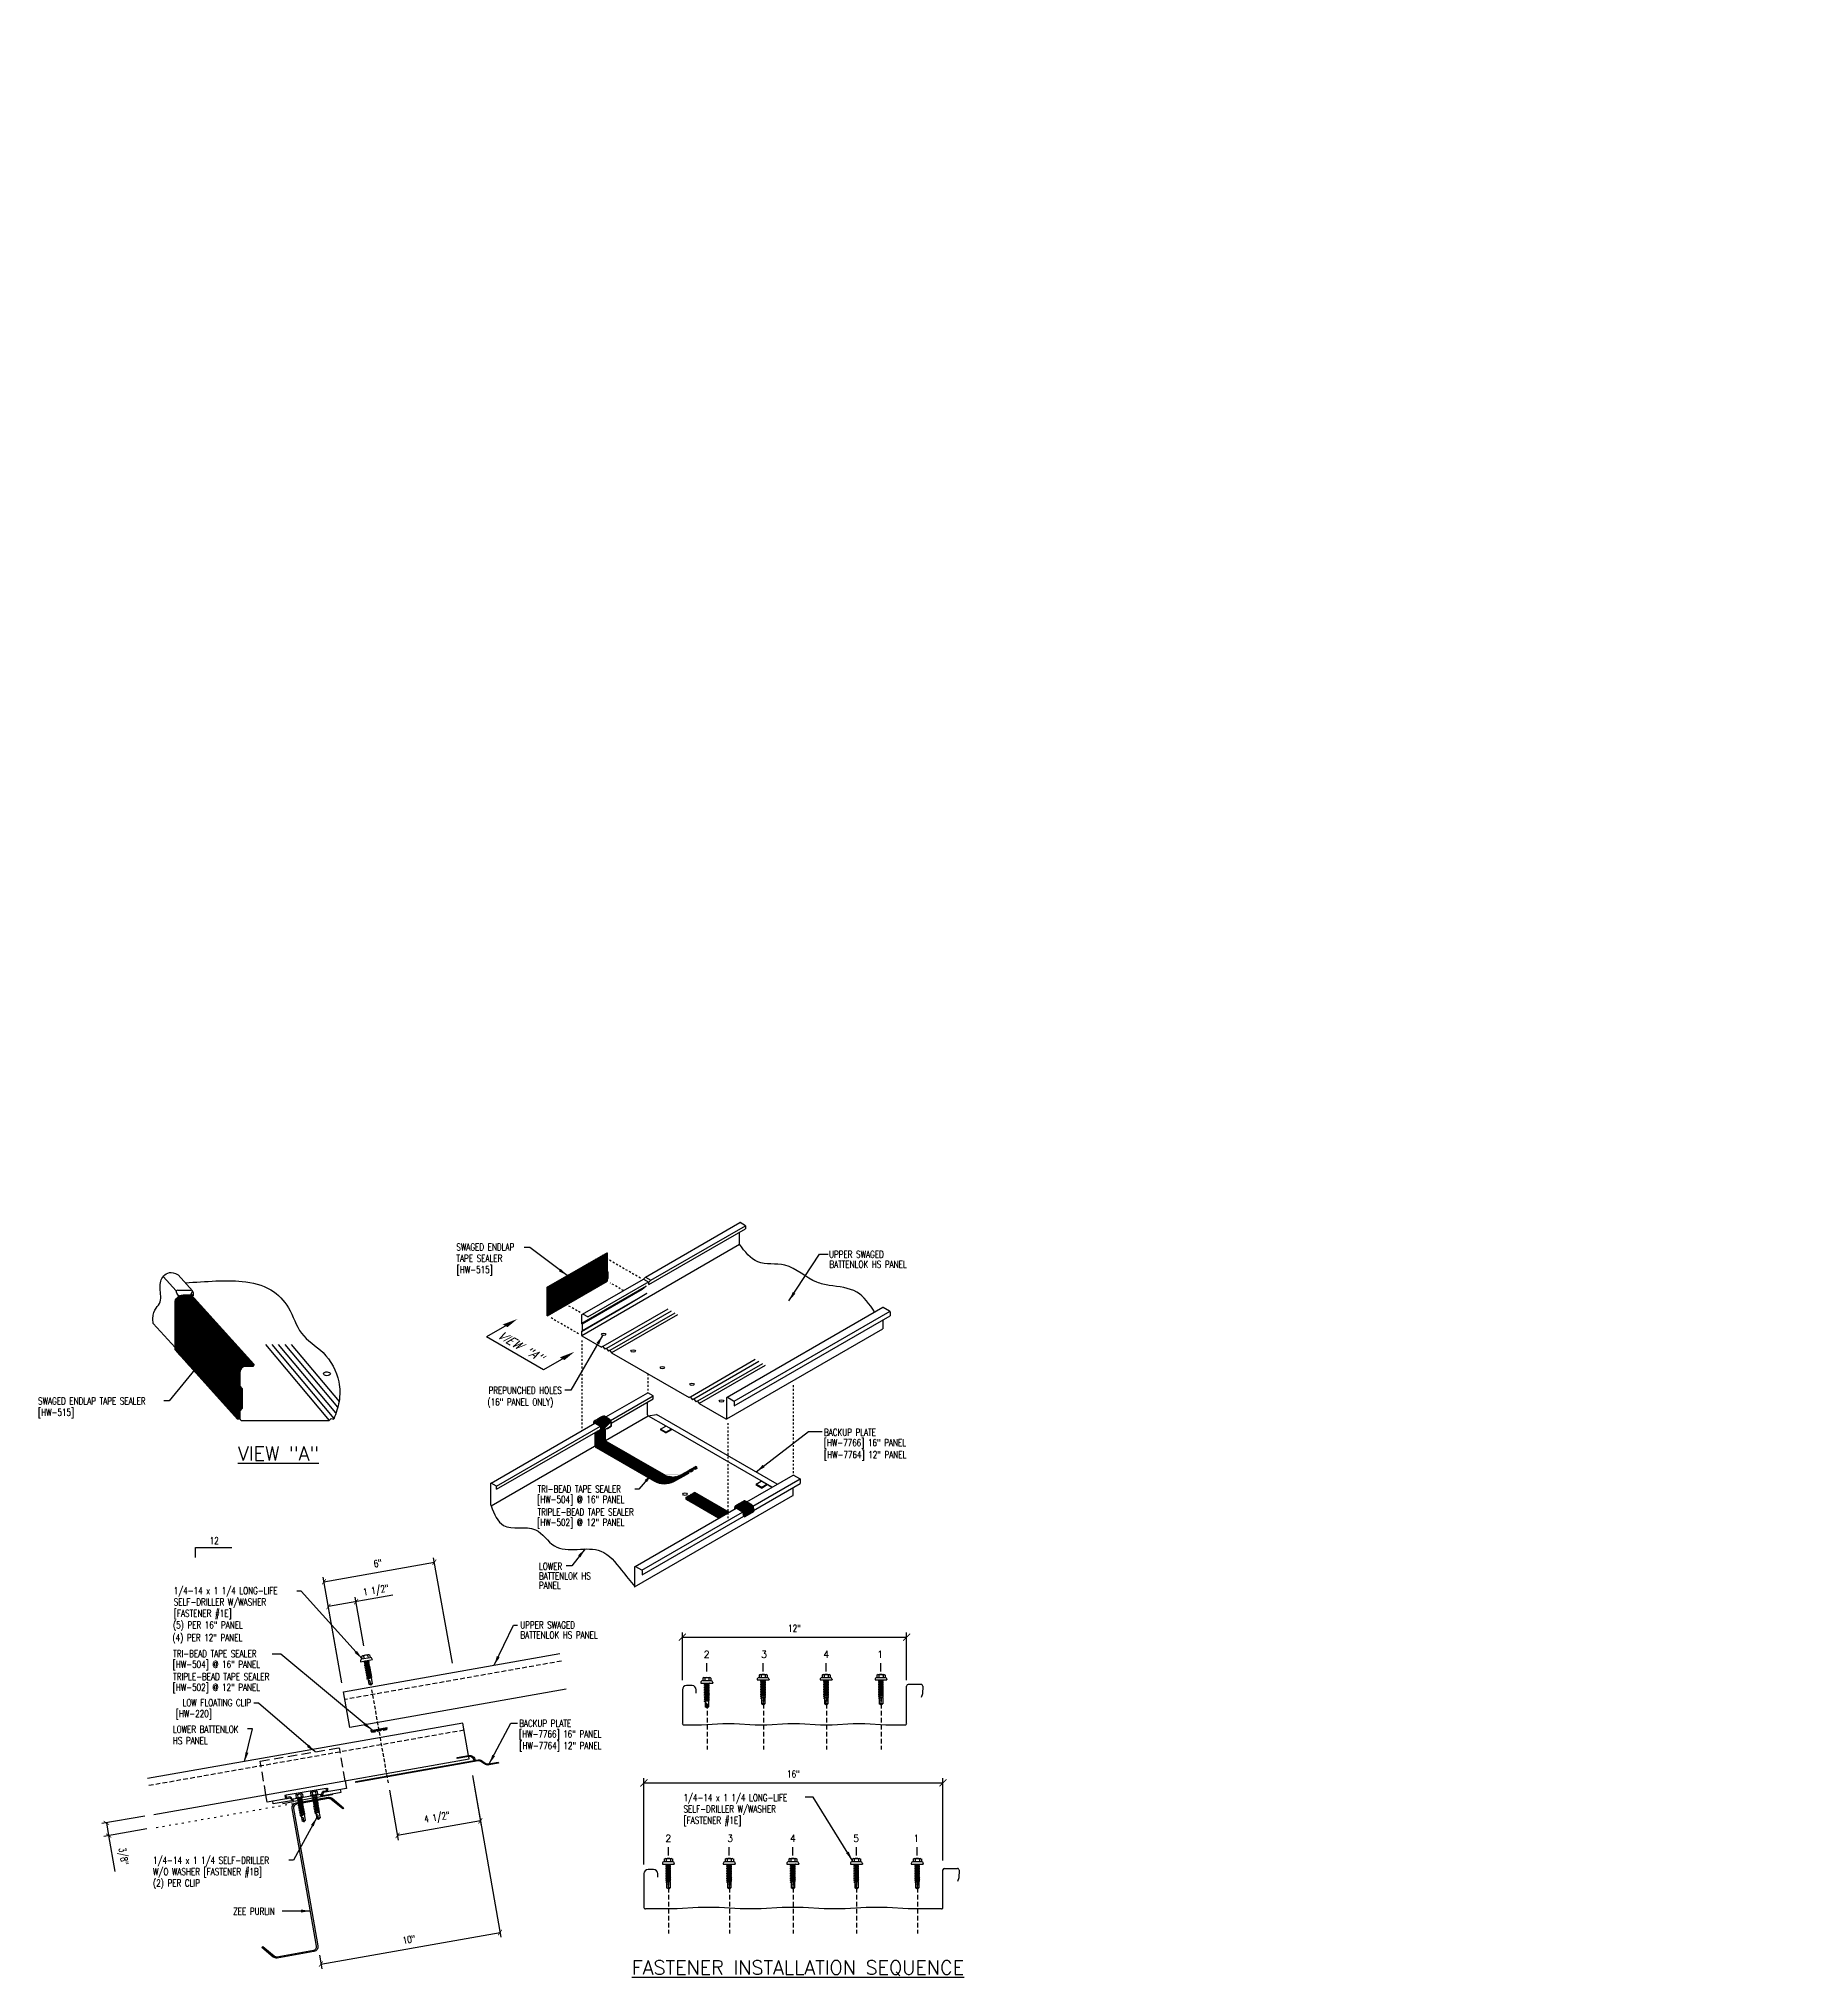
# Model space of a CAD drawing. Header units: inches. Extents: x -1 to 190, y 4 to 107.
# Drawn here: x -0.9 to 92.3, y 3.5 to 107.2 of the extents above; entities that cross this region are included whole.
import ezdxf
from ezdxf.enums import TextEntityAlignment as Align

# ---------------------------------------------------------------- set-up
doc = ezdxf.new("R2010")
doc.units = ezdxf.units.IN
doc.header["$MEASUREMENT"] = 0
for name, pattern in [('DASH2', [0.1875, 0.125, -0.0625]), ('DOT', [0.25, 0, -0.25]), ('HIDDEN', [0.375, 0.25, -0.125]), ('HIDDEN2', [0.1875, 0.125, -0.0625])]:
    doc.linetypes.add(name, pattern=pattern)
for name, color, linetype in [('ANNTEXT', 2, 'Continuous'), ('clip', 5, 'Continuous'), ('DIM', 2, 'Continuous'), ('FASTENER', 9, 'Continuous'), ('MARK', 1, 'Continuous'), ('PANEL', 11, 'Continuous'), ('STLA', 10, 'Continuous'), ('TAPE', 8, 'Continuous'), ('TEXT', 2, 'Continuous')]:
    doc.layers.add(name, color=color, linetype=linetype)
doc.styles.add('ANNTEXT', font='romans.shx', dxfattribs={"height": 0.375})
doc.styles.add('TEXT', font='SIMPLEX', dxfattribs={"width": 0.75, "height": 6})
doc.styles.add('TEXT1', font='ROMANS.shx', dxfattribs={"width": 0.75, "height": 0.375})
doc.dimstyles.new('DETAIL', dxfattribs={"dimscale": 4, "dimtxt": 0.375, "dimasz": 0.0625, "dimexe": 0.0625, "dimexo": 0.125, "dimgap": 0.0625, "dimtad": 1, "dimdec": 4, "dimzin": 3, "dimdsep": 46, "dimlunit": 4, "dimtxsty": 'TEXT1', "dimblk": 'ARCHTICK', "dimcen": 0.0625, "dimclrd": 7, "dimclre": 7, "dimclrt": 2, "dimadec": 0, "dimazin": 0, "dimtfac": 0.59375, "dimtdec": 4, "dimtmove": 0, "dimatfit": 3, "dimfxl": 0, "dimfrac": 2, "dimtolj": 1, "dimtzin": 3, "dimarcsym": 0})
doc.dimstyles.new('DETAIL$7', dxfattribs={"dimscale": 4, "dimtxt": 6, "dimasz": 0.125, "dimexe": 0.0625, "dimexo": 0.125, "dimgap": 0.0625, "dimtad": 1, "dimdec": 5, "dimzin": 3, "dimdsep": 46, "dimlunit": 4, "dimtxsty": 'TEXT', "dimblk": 'ARCHTICK', "dimcen": 0.0625, "dimclrd": 7, "dimclre": 7, "dimclrt": 2, "dimadec": 0, "dimazin": 0, "dimtfac": 0.666667, "dimtdec": 5, "dimtmove": 0, "dimatfit": 3, "dimfxl": 0, "dimfrac": 2, "dimtolj": 1, "dimtzin": 3, "dimarcsym": 0})
pattern_1 = [(45, (0.293555, 0.051317), (-0.026516504, 0.026516504), []), (135, (0.293555, 0.051317), (-0.026516504, -0.026516504), [])]

msp = doc.modelspace()

# ---------------------------------------------------------------- texts
at = {"color": 2, "insert": (17.10207, 24.17932), "char_height": 0.375, "attachment_point": 5, "rotation": 10.0432583, "style": 'TEXT1'}
msp.add_mtext('\\A1;1 1/2"', dxfattribs=at)
at = {"color": 2, "char_height": 0.375, "attachment_point": 5, "style": 'TEXT1'}
for s, insert in [('\\A1;12"', (39.48587, 22.18617)), ('\\A1;16"', (39.4281, 14.39421))]:
    msp.add_mtext(s, dxfattribs=dict(at, insert=insert))
at = {"layer": 'ANNTEXT', "char_height": 0.72, "attachment_point": 4, "rotation": 9.6535402}
for insert in [(67.32153, 107.23517), (92.33654, 89.62613)]:
    msp.add_mtext('\\A1;  ', dxfattribs=dict(at, insert=insert))
at = {"layer": 'DIM', "style": 'TEXT1', "oblique": 30}
msp.add_text('VIEW "A"', height=0.45, rotation=330.0064275, dxfattribs=at).set_placement((23.55788, 37.75851))
at = {"layer": 'TEXT', "style": 'TEXT1', "width": 0.75}
for s, p in [('SWAGED ENDLAP', (21.39632, 42.40488)), ('TAPE SEALER', (21.39632, 41.79774)), ('[HW-515]', (21.41525, 41.20003)), ('UPPER SWAGED', (41.3366, 42.00384)), ('BATTENLOK HS PANEL', (41.3562, 41.47488)), ('[HW-7766] 16" PANEL', (41.05675, 31.93068)), ('BACKUP PLATE', (41.06461, 32.49141)), ('[HW-7764] 12" PANEL', (41.07085, 31.29692)), ('TRI-BEAD TAPE SEALER', (25.73871, 29.45972)), ('[HW-504] @ 16" PANEL', (25.71655, 28.89493)), ('TRIPLE-BEAD TAPE SEALER', (25.73871, 28.22937)), ('[HW-502] @ 12" PANEL', (25.71655, 27.66459)), ('LOWER', (25.81577, 25.31856)), ('BATTENLOK HS', (25.81577, 24.80441)), ('PANEL', (25.81577, 24.29607)), ('(4) PER 12" PANEL', (6.20492, 21.50159)), ('(5) PER 16" PANEL', (6.23619, 22.17214)), ('UPPER SWAGED', (24.81135, 22.18668)), ('BATTENLOK HS PANEL', (24.82307, 21.6528)), ('TRI-BEAD TAPE SEALER', (6.24262, 20.63999)), ('TRIPLE-BEAD TAPE SEALER', (6.24262, 19.40965)), ('[HW-504] @ 16" PANEL', (6.22046, 20.0752)), ('[HW-502] @ 12" PANEL', (6.22046, 18.84486)), ('LOWER BATTENLOK', (6.22738, 16.60625)), ('[HW-7766] 16" PANEL', (24.74996, 16.35709)), ('BACKUP PLATE', (24.75782, 16.91781)), ('HS PANEL', (6.22738, 15.99911)), ('[HW-7764] 12" PANEL', (24.76406, 15.72333)), ('SELF-DRILLER W/WASHER', (33.54936, 12.33469)), ('1/4-14 x 1 1/4 LONG-LIFE', (33.54936, 12.94183)), ('[FASTENER #1E]', (33.54936, 11.72755)), ('ZEE PURLIN', (9.45321, 6.85285))]:
    msp.add_text(s, height=0.375, dxfattribs=at).set_placement(p)
for s, p in [('(16" PANEL ONLY)', (26.58143, 34.11479)), ('PREPUNCHED HOLES', (27.03235, 34.73909)), ('[HW-220]', (8.31389, 17.43383)), ('LOW FLOATING CLIP', (10.41077, 18.02347))]:
    msp.add_text(s, height=0.375, dxfattribs=at).set_placement(p, align=Align.RIGHT)
at = {"layer": 'TEXT', "color": 2, "style": 'TEXT1'}
msp.add_text('%%UVIEW "A"', height=0.75, dxfattribs=at).set_placement((9.7042, 31.17507))
at = {"layer": 'TEXT', "style": 'ANNTEXT'}
for s, p in [('2', (34.79012, 20.61628)), ('3', (37.85858, 20.61628)), ('4', (41.17961, 20.61628)), ('1', (44.06473, 20.61628)), ('2', (32.73234, 10.76946)), ('3', (36.04544, 10.76946)), ('4', (39.39706, 10.76946)), ('5', (42.78669, 10.76946)), ('1', (46.00695, 10.76946))]:
    msp.add_text(s, height=0.375, dxfattribs=at).set_placement(p, align=Align.CENTER)
at = {"layer": 'TEXT', "color": 2, "style": 'TEXT1'}
msp.add_text('%%UFASTENER INSTALLATION SEQUENCE', height=0.75, dxfattribs=at).set_placement((39.67384, 3.67254), align=Align.CENTER)

# ---------------------------------------------------------------- blocks, each defined once
blk = doc.blocks.new('_ArchTick')
at = {"color": 0, "linetype": 'ByBlock', "const_width": 0.15}
blk.add_lwpolyline([(-0.5, -0.5), (0.5, 0.5)], dxfattribs=at)
blk = doc.blocks.new('MB_PESBL')
blk.add_lwpolyline([(0.24, -0.13, 0.409426), (0, 0.13), (-0.63, 0.13), (-0.63, 0.19), (0, 0.19, -0.414518), (0.3, -0.13)], format="xyb")
blk.add_lwpolyline([(1.5, -0.5), (0.98, -0.5, -0.198912), (0.76, -0.41), (0.59, -0.24, 0.198912), (0.46, -0.19), (-6.19, -0.19), (-6.19, -0.13), (0.46, -0.13, -0.198912), (0.63, -0.2), (0.8, -0.37, 0.198912), (0.98, -0.44), (1.5, -0.44)], format="xyb", close=True)
blk = doc.blocks.new('*D15')
at = {"color": 7, "lineweight": -2}
for p, q in [((17.82, 13.53), (18.29, 10.86)), ((22.25, 14.31), (22.72, 11.64)), ((22.68, 11.89), (18.25, 11.11))]:
    blk.add_line(p, q, dxfattribs=at)
at = {"layer": 'DEFPOINTS', "color": 0}
for p in [(22.17, 14.8), (17.73, 14.02), (18.25, 11.11)]:
    blk.add_point(p, dxfattribs=at)
at = {"color": 7, "lineweight": -2, "xscale": 0.25, "yscale": 0.25, "zscale": 0.25}
for p, rotation in [((22.68, 11.89), 10.00000000000028), ((18.25, 11.11), 190.0000000000003)]:
    blk.add_blockref('_ArchTick', p, dxfattribs=dict(at, rotation=rotation))
at = {"color": 2, "insert": (20.37, 12.03), "char_height": 0.375, "attachment_point": 5, "rotation": 10, "style": 'TEXT1'}
blk.add_mtext('\\A1;4 1/2"', dxfattribs=at)
blk = doc.blocks.new('*X4')
at = {"color": 0}
for p, q in [((-0.43, 0.13), (-0.43, 0.13)), ((-0.43, 0.12), (-0.43, 0.12)), ((-0.42, 0.14), (-0.42, 0.14)), ((-0.42, 0.13), (-0.42, 0.13)), ((-0.42, 0.12), (-0.42, 0.12)), ((-0.42, 0.11), (-0.42, 0.11)), ((-0.42, 0.09), (-0.42, 0.09)), ((-0.42, 0.08), (-0.42, 0.08)), ((-0.41, 0.13), (-0.41, 0.13)), ((-0.41, 0.12), (-0.41, 0.12)), ((-0.41, 0.11), (-0.41, 0.11)), ((-0.41, 0.1), (-0.41, 0.1)), ((-0.41, 0.09), (-0.41, 0.09)), ((-0.41, 0.08), (-0.41, 0.08)), ((-0.41, 0.06), (-0.41, 0.06)), ((-0.41, 0.05), (-0.41, 0.05)), ((-0.41, 0.04), (-0.41, 0.04)), ((-0.4, 0.14), (-0.4, 0.14)), ((-0.4, 0.13), (-0.4, 0.13)), ((-0.4, 0.12), (-0.4, 0.12)), ((-0.4, 0.11), (-0.4, 0.11)), ((-0.4, 0.09), (-0.4, 0.09)), ((-0.4, 0.08), (-0.4, 0.08)), ((-0.4, 0.07), (-0.4, 0.07)), ((-0.4, 0.06), (-0.4, 0.06)), ((-0.4, 0.05), (-0.4, 0.05)), ((-0.4, 0.04), (-0.4, 0.04)), ((-0.4, 0.02), (-0.4, 0.02)), ((-0.39, 0.13), (-0.39, 0.13)), ((-0.39, 0.12), (-0.39, 0.12)), ((-0.39, 0.11), (-0.39, 0.11)), ((-0.39, 0.1), (-0.39, 0.1)), ((-0.39, 0.09), (-0.39, 0.09)), ((-0.39, 0.08), (-0.39, 0.08)), ((-0.39, 0.06), (-0.39, 0.06)), ((-0.39, 0.05), (-0.39, 0.05)), ((-0.39, 0.04), (-0.39, 0.04)), ((-0.39, 0.03), (-0.39, 0.03)), ((-0.37, 0.14), (-0.37, 0.14)), ((-0.37, 0.13), (-0.37, 0.13)), ((-0.37, 0.12), (-0.37, 0.12)), ((-0.37, 0.11), (-0.37, 0.11)), ((-0.37, 0.09), (-0.37, 0.09)), ((-0.37, 0.08), (-0.37, 0.08)), ((-0.37, 0.07), (-0.37, 0.07)), ((-0.37, 0.06), (-0.37, 0.06)), ((-0.37, 0.05), (-0.37, 0.05)), ((-0.37, 0.04), (-0.37, 0.04)), ((-0.37, 0.02), (-0.37, 0.02)), ((-0.36, 0.13), (-0.36, 0.13)), ((-0.36, 0.12), (-0.36, 0.12)), ((-0.36, 0.11), (-0.36, 0.11)), ((-0.36, 0.1), (-0.36, 0.1)), ((-0.36, 0.09), (-0.36, 0.09)), ((-0.36, 0.08), (-0.36, 0.08)), ((-0.36, 0.06), (-0.36, 0.06)), ((-0.36, 0.05), (-0.36, 0.05)), ((-0.36, 0.04), (-0.36, 0.04)), ((-0.36, 0.03), (-0.36, 0.03)), ((-0.35, 0.14), (-0.35, 0.14)), ((-0.35, 0.13), (-0.35, 0.13)), ((-0.35, 0.12), (-0.35, 0.12)), ((-0.35, 0.11), (-0.35, 0.11)), ((-0.35, 0.09), (-0.35, 0.09)), ((-0.35, 0.08), (-0.35, 0.08)), ((-0.35, 0.07), (-0.35, 0.07)), ((-0.35, 0.06), (-0.35, 0.06)), ((-0.35, 0.05), (-0.35, 0.05)), ((-0.35, 0.04), (-0.35, 0.04)), ((-0.35, 0.02), (-0.35, 0.02)), ((-0.34, 0.13), (-0.34, 0.13)), ((-0.34, 0.12), (-0.34, 0.12)), ((-0.34, 0.11), (-0.34, 0.11)), ((-0.34, 0.1), (-0.34, 0.1)), ((-0.34, 0.09), (-0.34, 0.09)), ((-0.34, 0.08), (-0.34, 0.08)), ((-0.34, 0.06), (-0.34, 0.06)), ((-0.34, 0.05), (-0.34, 0.05)), ((-0.34, 0.04), (-0.34, 0.04)), ((-0.34, 0.03), (-0.34, 0.03)), ((-0.33, 0.14), (-0.33, 0.14)), ((-0.33, 0.13), (-0.33, 0.13)), ((-0.33, 0.12), (-0.33, 0.12)), ((-0.33, 0.11), (-0.33, 0.11)), ((-0.33, 0.09), (-0.33, 0.09)), ((-0.33, 0.08), (-0.33, 0.08)), ((-0.33, 0.07), (-0.33, 0.07)), ((-0.33, 0.06), (-0.33, 0.06)), ((-0.33, 0.05), (-0.33, 0.05)), ((-0.33, 0.04), (-0.33, 0.04)), ((-0.33, 0.02), (-0.33, 0.02)), ((-0.32, 0.13), (-0.32, 0.13)), ((-0.32, 0.12), (-0.32, 0.12)), ((-0.32, 0.11), (-0.32, 0.11)), ((-0.32, 0.1), (-0.32, 0.1)), ((-0.32, 0.09), (-0.32, 0.09)), ((-0.32, 0.08), (-0.32, 0.08)), ((-0.32, 0.06), (-0.32, 0.06)), ((-0.32, 0.05), (-0.32, 0.05)), ((-0.32, 0.04), (-0.32, 0.04)), ((-0.32, 0.03), (-0.32, 0.03)), ((-0.3, 0.14), (-0.3, 0.14)), ((-0.3, 0.13), (-0.3, 0.13)), ((-0.3, 0.12), (-0.3, 0.12)), ((-0.3, 0.11), (-0.3, 0.11)), ((-0.3, 0.09), (-0.3, 0.09)), ((-0.3, 0.08), (-0.3, 0.08)), ((-0.3, 0.07), (-0.3, 0.07)), ((-0.3, 0.06), (-0.3, 0.06)), ((-0.3, 0.05), (-0.3, 0.05)), ((-0.3, 0.04), (-0.3, 0.04)), ((-0.3, 0.02), (-0.3, 0.02)), ((-0.29, 0.13), (-0.29, 0.13)), ((-0.29, 0.12), (-0.29, 0.12)), ((-0.29, 0.11), (-0.29, 0.11)), ((-0.29, 0.1), (-0.29, 0.1)), ((-0.29, 0.09), (-0.29, 0.09)), ((-0.29, 0.08), (-0.29, 0.08)), ((-0.29, 0.06), (-0.29, 0.06)), ((-0.29, 0.05), (-0.29, 0.05)), ((-0.29, 0.04), (-0.29, 0.04)), ((-0.29, 0.03), (-0.29, 0.03)), ((-0.28, 0.14), (-0.28, 0.14)), ((-0.28, 0.13), (-0.28, 0.13)), ((-0.28, 0.12), (-0.28, 0.12)), ((-0.28, 0.11), (-0.28, 0.11)), ((-0.28, 0.09), (-0.28, 0.09)), ((-0.28, 0.08), (-0.28, 0.08)), ((-0.28, 0.07), (-0.28, 0.07)), ((-0.28, 0.06), (-0.28, 0.06)), ((-0.28, 0.05), (-0.28, 0.05)), ((-0.28, 0.04), (-0.28, 0.04)), ((-0.28, 0.02), (-0.28, 0.02)), ((-0.27, 0.13), (-0.27, 0.13)), ((-0.27, 0.12), (-0.27, 0.12)), ((-0.27, 0.11), (-0.27, 0.11)), ((-0.27, 0.1), (-0.27, 0.1)), ((-0.27, 0.09), (-0.27, 0.09)), ((-0.27, 0.08), (-0.27, 0.08)), ((-0.27, 0.06), (-0.27, 0.06)), ((-0.27, 0.05), (-0.27, 0.05)), ((-0.27, 0.04), (-0.27, 0.04)), ((-0.27, 0.03), (-0.27, 0.03)), ((-0.26, 0.14), (-0.26, 0.14)), ((-0.26, 0.13), (-0.26, 0.13)), ((-0.26, 0.12), (-0.26, 0.12)), ((-0.26, 0.11), (-0.26, 0.11)), ((-0.26, 0.09), (-0.26, 0.09)), ((-0.26, 0.08), (-0.26, 0.08)), ((-0.26, 0.07), (-0.26, 0.07)), ((-0.26, 0.06), (-0.26, 0.06)), ((-0.26, 0.05), (-0.26, 0.05)), ((-0.26, 0.04), (-0.26, 0.04)), ((-0.26, 0.02), (-0.26, 0.02)), ((-0.25, 0.13), (-0.25, 0.13)), ((-0.25, 0.12), (-0.25, 0.12)), ((-0.25, 0.11), (-0.25, 0.11)), ((-0.25, 0.1), (-0.25, 0.1)), ((-0.25, 0.09), (-0.25, 0.09)), ((-0.25, 0.08), (-0.25, 0.08)), ((-0.25, 0.06), (-0.25, 0.06)), ((-0.25, 0.05), (-0.25, 0.05)), ((-0.25, 0.04), (-0.25, 0.04)), ((-0.23, 0.14), (-0.23, 0.14)), ((-0.23, 0.13), (-0.23, 0.13)), ((-0.23, 0.12), (-0.23, 0.12)), ((-0.23, 0.11), (-0.23, 0.11)), ((-0.23, 0.09), (-0.23, 0.09)), ((-0.23, 0.08), (-0.23, 0.08)), ((-0.23, 0.07), (-0.23, 0.07)), ((-0.23, 0.06), (-0.23, 0.06)), ((-0.23, 0.05), (-0.23, 0.05)), ((-0.22, 0.13), (-0.22, 0.13)), ((-0.22, 0.12), (-0.22, 0.12)), ((-0.22, 0.11), (-0.22, 0.11)), ((-0.22, 0.1), (-0.22, 0.1)), ((-0.22, 0.09), (-0.22, 0.09)), ((-0.22, 0.08), (-0.22, 0.08)), ((-0.22, 0.06), (-0.22, 0.06)), ((-0.21, 0.14), (-0.21, 0.14)), ((-0.21, 0.13), (-0.21, 0.13)), ((-0.21, 0.12), (-0.21, 0.12)), ((-0.21, 0.11), (-0.21, 0.11)), ((-0.21, 0.09), (-0.21, 0.09)), ((-0.21, 0.08), (-0.21, 0.08)), ((-0.21, 0.07), (-0.21, 0.07)), ((-0.2, 0.13), (-0.2, 0.13)), ((-0.2, 0.12), (-0.2, 0.12)), ((-0.2, 0.11), (-0.2, 0.11)), ((-0.2, 0.1), (-0.2, 0.1)), ((-0.2, 0.09), (-0.2, 0.09)), ((-0.19, 0.14), (-0.19, 0.14)), ((-0.19, 0.13), (-0.19, 0.13)), ((-0.19, 0.12), (-0.19, 0.12)), ((-0.19, 0.11), (-0.19, 0.11)), ((-0.19, 0.09), (-0.19, 0.09)), ((-0.18, 0.13), (-0.18, 0.13)), ((-0.18, 0.12), (-0.18, 0.12)), ((-0.18, 0.11), (-0.18, 0.11)), ((-0.16, 0.14), (-0.16, 0.14)), ((-0.16, 0.13), (-0.16, 0.13)), ((-0.16, 0.12), (-0.16, 0.12)), ((-0.16, 0.11), (-0.16, 0.11)), ((-0.15, 0.13), (-0.15, 0.13)), ((-0.15, 0.12), (-0.15, 0.12)), ((-0.15, 0.11), (-0.15, 0.11)), ((-0.15, 0.1), (-0.15, 0.1)), ((-0.14, 0.14), (-0.14, 0.14)), ((-0.14, 0.13), (-0.14, 0.13)), ((-0.14, 0.12), (-0.14, 0.12)), ((-0.14, 0.11), (-0.14, 0.11)), ((-0.14, 0.09), (-0.14, 0.09)), ((-0.14, 0.08), (-0.14, 0.08)), ((-0.13, 0.13), (-0.13, 0.13)), ((-0.13, 0.12), (-0.13, 0.12)), ((-0.13, 0.11), (-0.13, 0.11)), ((-0.13, 0.1), (-0.13, 0.1)), ((-0.13, 0.09), (-0.13, 0.09)), ((-0.13, 0.08), (-0.13, 0.08)), ((-0.12, 0.14), (-0.12, 0.14)), ((-0.12, 0.13), (-0.12, 0.13)), ((-0.12, 0.12), (-0.12, 0.12)), ((-0.12, 0.11), (-0.12, 0.11)), ((-0.12, 0.09), (-0.12, 0.09)), ((-0.12, 0.08), (-0.12, 0.08)), ((-0.12, 0.07), (-0.12, 0.07)), ((-0.12, 0.06), (-0.12, 0.06)), ((-0.11, 0.13), (-0.11, 0.13)), ((-0.11, 0.12), (-0.11, 0.12)), ((-0.11, 0.11), (-0.11, 0.11)), ((-0.11, 0.1), (-0.11, 0.1)), ((-0.11, 0.09), (-0.11, 0.09)), ((-0.11, 0.08), (-0.11, 0.08)), ((-0.11, 0.06), (-0.11, 0.06)), ((-0.11, 0.05), (-0.11, 0.05)), ((-0.09, 0.14), (-0.09, 0.14)), ((-0.09, 0.13), (-0.09, 0.13)), ((-0.09, 0.12), (-0.09, 0.12)), ((-0.09, 0.11), (-0.09, 0.11)), ((-0.09, 0.09), (-0.09, 0.09)), ((-0.09, 0.08), (-0.09, 0.08)), ((-0.09, 0.07), (-0.09, 0.07)), ((-0.09, 0.06), (-0.09, 0.06)), ((-0.09, 0.05), (-0.09, 0.05)), ((-0.09, 0.04), (-0.09, 0.04)), ((-0.08, 0.13), (-0.08, 0.13)), ((-0.08, 0.12), (-0.08, 0.12)), ((-0.08, 0.11), (-0.08, 0.11)), ((-0.08, 0.1), (-0.08, 0.1)), ((-0.08, 0.09), (-0.08, 0.09)), ((-0.08, 0.08), (-0.08, 0.08)), ((-0.08, 0.06), (-0.08, 0.06)), ((-0.08, 0.05), (-0.08, 0.05)), ((-0.08, 0.04), (-0.08, 0.04)), ((-0.08, 0.03), (-0.08, 0.03)), ((-0.07, 0.14), (-0.07, 0.14)), ((-0.07, 0.13), (-0.07, 0.13)), ((-0.07, 0.12), (-0.07, 0.12)), ((-0.07, 0.11), (-0.07, 0.11)), ((-0.07, 0.09), (-0.07, 0.09)), ((-0.07, 0.08), (-0.07, 0.08)), ((-0.07, 0.07), (-0.07, 0.07)), ((-0.07, 0.06), (-0.07, 0.06)), ((-0.07, 0.05), (-0.07, 0.05)), ((-0.07, 0.04), (-0.07, 0.04)), ((-0.07, 0.02), (-0.07, 0.02)), ((-0.06, 0.13), (-0.06, 0.13)), ((-0.06, 0.12), (-0.06, 0.12)), ((-0.06, 0.11), (-0.06, 0.11)), ((-0.06, 0.1), (-0.06, 0.1)), ((-0.06, 0.09), (-0.06, 0.09)), ((-0.06, 0.08), (-0.06, 0.08)), ((-0.06, 0.06), (-0.06, 0.06)), ((-0.06, 0.05), (-0.06, 0.05)), ((-0.06, 0.04), (-0.06, 0.04)), ((-0.06, 0.03), (-0.06, 0.03)), ((-0.05, 0.14), (-0.05, 0.14)), ((-0.05, 0.13), (-0.05, 0.13)), ((-0.05, 0.12), (-0.05, 0.12)), ((-0.05, 0.11), (-0.05, 0.11)), ((-0.05, 0.09), (-0.05, 0.09)), ((-0.05, 0.08), (-0.05, 0.08)), ((-0.05, 0.07), (-0.05, 0.07)), ((-0.05, 0.06), (-0.05, 0.06)), ((-0.05, 0.05), (-0.05, 0.05)), ((-0.05, 0.04), (-0.05, 0.04)), ((-0.05, 0.02), (-0.05, 0.02)), ((-0.04, 0.13), (-0.04, 0.13)), ((-0.04, 0.12), (-0.04, 0.12)), ((-0.04, 0.11), (-0.04, 0.11)), ((-0.04, 0.1), (-0.04, 0.1)), ((-0.04, 0.09), (-0.04, 0.09)), ((-0.04, 0.08), (-0.04, 0.08)), ((-0.04, 0.06), (-0.04, 0.06)), ((-0.04, 0.05), (-0.04, 0.05)), ((-0.04, 0.04), (-0.04, 0.04)), ((-0.04, 0.03), (-0.04, 0.03)), ((-0.02, 0.14), (-0.02, 0.14)), ((-0.02, 0.13), (-0.02, 0.13)), ((-0.02, 0.12), (-0.02, 0.12)), ((-0.02, 0.11), (-0.02, 0.11)), ((-0.02, 0.09), (-0.02, 0.09)), ((-0.02, 0.08), (-0.02, 0.08)), ((-0.02, 0.07), (-0.02, 0.07)), ((-0.02, 0.06), (-0.02, 0.06)), ((-0.02, 0.05), (-0.02, 0.05)), ((-0.02, 0.04), (-0.02, 0.04)), ((-0.02, 0.02), (-0.02, 0.02)), ((-0.01, 0.13), (-0.01, 0.13)), ((-0.01, 0.12), (-0.01, 0.12)), ((-0.01, 0.11), (-0.01, 0.11)), ((-0.01, 0.1), (-0.01, 0.1)), ((-0.01, 0.09), (-0.01, 0.09)), ((-0.01, 0.08), (-0.01, 0.08)), ((-0.01, 0.06), (-0.01, 0.06)), ((-0.01, 0.05), (-0.01, 0.05)), ((-0.01, 0.04), (-0.01, 0.04)), ((-0.01, 0.03), (-0.01, 0.03)), ((0, 0.14), (0, 0.14)), ((0, 0.13), (0, 0.13)), ((0, 0.12), (0, 0.12)), ((0, 0.11), (0, 0.11)), ((0, 0.09), (0, 0.09)), ((0, 0.08), (0, 0.08)), ((0, 0.07), (0, 0.07)), ((0, 0.06), (0, 0.06)), ((0, 0.05), (0, 0.05)), ((0, 0.04), (0, 0.04)), ((0, 0.02), (0, 0.02)), ((0.01, 0.13), (0.01, 0.13)), ((0.01, 0.12), (0.01, 0.12)), ((0.01, 0.11), (0.01, 0.11)), ((0.01, 0.1), (0.01, 0.1)), ((0.01, 0.09), (0.01, 0.09)), ((0.01, 0.08), (0.01, 0.08)), ((0.01, 0.06), (0.01, 0.06)), ((0.01, 0.05), (0.01, 0.05)), ((0.01, 0.04), (0.01, 0.04)), ((0.01, 0.03), (0.01, 0.03)), ((0.02, 0.14), (0.02, 0.14)), ((0.02, 0.13), (0.02, 0.13)), ((0.02, 0.12), (0.02, 0.12)), ((0.02, 0.11), (0.02, 0.11)), ((0.02, 0.09), (0.02, 0.09)), ((0.02, 0.08), (0.02, 0.08)), ((0.02, 0.07), (0.02, 0.07)), ((0.02, 0.06), (0.02, 0.06)), ((0.02, 0.05), (0.02, 0.05)), ((0.02, 0.04), (0.02, 0.04)), ((0.02, 0.02), (0.02, 0.02)), ((0.04, 0.13), (0.04, 0.13)), ((0.04, 0.12), (0.04, 0.12)), ((0.04, 0.11), (0.04, 0.11)), ((0.04, 0.1), (0.04, 0.1)), ((0.04, 0.09), (0.04, 0.09)), ((0.04, 0.08), (0.04, 0.08)), ((0.04, 0.06), (0.04, 0.06)), ((0.04, 0.05), (0.04, 0.05)), ((0.04, 0.04), (0.04, 0.04)), ((0.04, 0.03), (0.04, 0.03)), ((0.05, 0.14), (0.05, 0.14)), ((0.05, 0.13), (0.05, 0.13)), ((0.05, 0.12), (0.05, 0.12)), ((0.05, 0.11), (0.05, 0.11)), ((0.05, 0.09), (0.05, 0.09)), ((0.05, 0.08), (0.05, 0.08)), ((0.05, 0.07), (0.05, 0.07)), ((0.05, 0.06), (0.05, 0.06)), ((0.05, 0.05), (0.05, 0.05)), ((0.05, 0.04), (0.05, 0.04)), ((0.05, 0.02), (0.05, 0.02)), ((0.06, 0.13), (0.06, 0.13)), ((0.06, 0.12), (0.06, 0.12)), ((0.06, 0.11), (0.06, 0.11)), ((0.06, 0.1), (0.06, 0.1)), ((0.06, 0.09), (0.06, 0.09)), ((0.06, 0.08), (0.06, 0.08)), ((0.06, 0.06), (0.06, 0.06)), ((0.06, 0.05), (0.06, 0.05)), ((0.06, 0.04), (0.06, 0.04)), ((0.06, 0.03), (0.06, 0.03)), ((0.07, 0.14), (0.07, 0.14)), ((0.07, 0.13), (0.07, 0.13)), ((0.07, 0.12), (0.07, 0.12)), ((0.07, 0.11), (0.07, 0.11)), ((0.07, 0.09), (0.07, 0.09)), ((0.07, 0.08), (0.07, 0.08)), ((0.07, 0.07), (0.07, 0.07)), ((0.07, 0.06), (0.07, 0.06)), ((0.07, 0.05), (0.07, 0.05)), ((0.07, 0.04), (0.07, 0.04)), ((0.07, 0.02), (0.07, 0.02)), ((0.08, 0.13), (0.08, 0.13)), ((0.08, 0.12), (0.08, 0.12)), ((0.08, 0.11), (0.08, 0.11)), ((0.08, 0.1), (0.08, 0.1)), ((0.08, 0.09), (0.08, 0.09)), ((0.08, 0.08), (0.08, 0.08)), ((0.08, 0.06), (0.08, 0.06)), ((0.08, 0.05), (0.08, 0.05)), ((0.08, 0.04), (0.08, 0.04)), ((0.08, 0.03), (0.08, 0.03)), ((0.09, 0.14), (0.09, 0.14)), ((0.09, 0.13), (0.09, 0.13)), ((0.09, 0.12), (0.09, 0.12)), ((0.09, 0.11), (0.09, 0.11)), ((0.09, 0.09), (0.09, 0.09)), ((0.09, 0.08), (0.09, 0.08)), ((0.09, 0.07), (0.09, 0.07)), ((0.09, 0.06), (0.09, 0.06)), ((0.09, 0.05), (0.09, 0.05)), ((0.09, 0.04), (0.09, 0.04)), ((0.11, 0.13), (0.11, 0.13)), ((0.11, 0.12), (0.11, 0.12)), ((0.11, 0.11), (0.11, 0.11)), ((0.11, 0.1), (0.11, 0.1)), ((0.11, 0.09), (0.11, 0.09)), ((0.11, 0.08), (0.11, 0.08)), ((0.11, 0.06), (0.11, 0.06)), ((0.11, 0.05), (0.11, 0.05)), ((0.12, 0.14), (0.12, 0.14)), ((0.12, 0.13), (0.12, 0.13)), ((0.12, 0.12), (0.12, 0.12)), ((0.12, 0.11), (0.12, 0.11)), ((0.12, 0.09), (0.12, 0.09)), ((0.12, 0.08), (0.12, 0.08)), ((0.12, 0.07), (0.12, 0.07)), ((0.12, 0.06), (0.12, 0.06)), ((0.13, 0.13), (0.13, 0.13)), ((0.13, 0.12), (0.13, 0.12)), ((0.13, 0.11), (0.13, 0.11)), ((0.13, 0.1), (0.13, 0.1)), ((0.13, 0.09), (0.13, 0.09)), ((0.13, 0.08), (0.13, 0.08)), ((0.14, 0.14), (0.14, 0.14)), ((0.14, 0.13), (0.14, 0.13)), ((0.14, 0.12), (0.14, 0.12)), ((0.14, 0.11), (0.14, 0.11)), ((0.14, 0.09), (0.14, 0.09)), ((0.14, 0.08), (0.14, 0.08)), ((0.15, 0.13), (0.15, 0.13)), ((0.15, 0.12), (0.15, 0.12)), ((0.15, 0.11), (0.15, 0.11)), ((0.15, 0.1), (0.15, 0.1)), ((0.16, 0.14), (0.16, 0.14)), ((0.16, 0.13), (0.16, 0.13)), ((0.16, 0.12), (0.16, 0.12)), ((0.16, 0.11), (0.16, 0.11)), ((0.18, 0.13), (0.18, 0.13)), ((0.18, 0.12), (0.18, 0.12)), ((0.18, 0.11), (0.18, 0.11)), ((0.19, 0.14), (0.19, 0.14)), ((0.19, 0.13), (0.19, 0.13)), ((0.19, 0.12), (0.19, 0.12)), ((0.19, 0.11), (0.19, 0.11)), ((0.19, 0.09), (0.19, 0.09)), ((0.2, 0.13), (0.2, 0.13)), ((0.2, 0.12), (0.2, 0.12)), ((0.2, 0.11), (0.2, 0.11)), ((0.2, 0.1), (0.2, 0.1)), ((0.2, 0.09), (0.2, 0.09)), ((0.21, 0.14), (0.21, 0.14)), ((0.21, 0.13), (0.21, 0.13)), ((0.21, 0.12), (0.21, 0.12)), ((0.21, 0.11), (0.21, 0.11)), ((0.21, 0.09), (0.21, 0.09)), ((0.21, 0.08), (0.21, 0.08)), ((0.21, 0.07), (0.21, 0.07)), ((0.22, 0.13), (0.22, 0.13)), ((0.22, 0.12), (0.22, 0.12)), ((0.22, 0.11), (0.22, 0.11)), ((0.22, 0.1), (0.22, 0.1)), ((0.22, 0.09), (0.22, 0.09)), ((0.22, 0.08), (0.22, 0.08)), ((0.22, 0.06), (0.22, 0.06)), ((0.23, 0.14), (0.23, 0.14)), ((0.23, 0.13), (0.23, 0.13)), ((0.23, 0.12), (0.23, 0.12)), ((0.23, 0.11), (0.23, 0.11)), ((0.23, 0.09), (0.23, 0.09)), ((0.23, 0.08), (0.23, 0.08)), ((0.23, 0.07), (0.23, 0.07)), ((0.23, 0.06), (0.23, 0.06)), ((0.23, 0.05), (0.23, 0.05)), ((0.25, 0.13), (0.25, 0.13)), ((0.25, 0.12), (0.25, 0.12)), ((0.25, 0.11), (0.25, 0.11)), ((0.25, 0.1), (0.25, 0.1)), ((0.25, 0.09), (0.25, 0.09)), ((0.25, 0.08), (0.25, 0.08)), ((0.25, 0.06), (0.25, 0.06)), ((0.25, 0.05), (0.25, 0.05)), ((0.25, 0.04), (0.25, 0.04)), ((0.26, 0.14), (0.26, 0.14)), ((0.26, 0.13), (0.26, 0.13)), ((0.26, 0.12), (0.26, 0.12)), ((0.26, 0.11), (0.26, 0.11)), ((0.26, 0.09), (0.26, 0.09)), ((0.26, 0.08), (0.26, 0.08)), ((0.26, 0.07), (0.26, 0.07)), ((0.26, 0.06), (0.26, 0.06)), ((0.26, 0.05), (0.26, 0.05)), ((0.26, 0.04), (0.26, 0.04)), ((0.26, 0.02), (0.26, 0.02)), ((0.27, 0.13), (0.27, 0.13)), ((0.27, 0.12), (0.27, 0.12)), ((0.27, 0.11), (0.27, 0.11)), ((0.27, 0.1), (0.27, 0.1)), ((0.27, 0.09), (0.27, 0.09)), ((0.27, 0.08), (0.27, 0.08)), ((0.27, 0.06), (0.27, 0.06)), ((0.27, 0.05), (0.27, 0.05)), ((0.27, 0.04), (0.27, 0.04)), ((0.27, 0.03), (0.27, 0.03)), ((0.28, 0.14), (0.28, 0.14)), ((0.28, 0.13), (0.28, 0.13)), ((0.28, 0.12), (0.28, 0.12)), ((0.28, 0.11), (0.28, 0.11)), ((0.28, 0.09), (0.28, 0.09)), ((0.28, 0.08), (0.28, 0.08)), ((0.28, 0.07), (0.28, 0.07)), ((0.28, 0.06), (0.28, 0.06)), ((0.28, 0.05), (0.28, 0.05)), ((0.28, 0.04), (0.28, 0.04)), ((0.28, 0.02), (0.28, 0.02)), ((0.29, 0.13), (0.29, 0.13)), ((0.29, 0.12), (0.29, 0.12)), ((0.29, 0.11), (0.29, 0.11)), ((0.29, 0.1), (0.29, 0.1)), ((0.29, 0.09), (0.29, 0.09)), ((0.29, 0.08), (0.29, 0.08)), ((0.29, 0.06), (0.29, 0.06)), ((0.29, 0.05), (0.29, 0.05)), ((0.29, 0.04), (0.29, 0.04)), ((0.29, 0.03), (0.29, 0.03)), ((0.3, 0.14), (0.3, 0.14)), ((0.3, 0.13), (0.3, 0.13)), ((0.3, 0.12), (0.3, 0.12)), ((0.3, 0.11), (0.3, 0.11)), ((0.3, 0.09), (0.3, 0.09)), ((0.3, 0.08), (0.3, 0.08)), ((0.3, 0.07), (0.3, 0.07)), ((0.3, 0.06), (0.3, 0.06)), ((0.3, 0.05), (0.3, 0.05)), ((0.3, 0.04), (0.3, 0.04)), ((0.3, 0.02), (0.3, 0.02)), ((0.32, 0.13), (0.32, 0.13)), ((0.32, 0.12), (0.32, 0.12)), ((0.32, 0.11), (0.32, 0.11)), ((0.32, 0.1), (0.32, 0.1)), ((0.32, 0.09), (0.32, 0.09)), ((0.32, 0.08), (0.32, 0.08)), ((0.32, 0.06), (0.32, 0.06)), ((0.32, 0.05), (0.32, 0.05)), ((0.32, 0.04), (0.32, 0.04)), ((0.32, 0.03), (0.32, 0.03)), ((0.33, 0.14), (0.33, 0.14)), ((0.33, 0.13), (0.33, 0.13)), ((0.33, 0.12), (0.33, 0.12)), ((0.33, 0.11), (0.33, 0.11)), ((0.33, 0.09), (0.33, 0.09)), ((0.33, 0.08), (0.33, 0.08)), ((0.33, 0.07), (0.33, 0.07)), ((0.33, 0.06), (0.33, 0.06)), ((0.33, 0.05), (0.33, 0.05)), ((0.33, 0.04), (0.33, 0.04)), ((0.33, 0.02), (0.33, 0.02)), ((0.34, 0.13), (0.34, 0.13)), ((0.34, 0.12), (0.34, 0.12)), ((0.34, 0.11), (0.34, 0.11)), ((0.34, 0.1), (0.34, 0.1)), ((0.34, 0.09), (0.34, 0.09)), ((0.34, 0.08), (0.34, 0.08)), ((0.34, 0.06), (0.34, 0.06)), ((0.34, 0.05), (0.34, 0.05)), ((0.34, 0.04), (0.34, 0.04)), ((0.34, 0.03), (0.34, 0.03)), ((0.35, 0.14), (0.35, 0.14)), ((0.35, 0.13), (0.35, 0.13)), ((0.35, 0.12), (0.35, 0.12)), ((0.35, 0.11), (0.35, 0.11)), ((0.35, 0.09), (0.35, 0.09)), ((0.35, 0.08), (0.35, 0.08)), ((0.35, 0.07), (0.35, 0.07)), ((0.35, 0.06), (0.35, 0.06)), ((0.35, 0.05), (0.35, 0.05)), ((0.35, 0.04), (0.35, 0.04)), ((0.35, 0.02), (0.35, 0.02)), ((0.36, 0.13), (0.36, 0.13)), ((0.36, 0.12), (0.36, 0.12)), ((0.36, 0.11), (0.36, 0.11)), ((0.36, 0.1), (0.36, 0.1)), ((0.36, 0.09), (0.36, 0.09)), ((0.36, 0.08), (0.36, 0.08)), ((0.36, 0.06), (0.36, 0.06)), ((0.36, 0.05), (0.36, 0.05)), ((0.36, 0.04), (0.36, 0.04)), ((0.36, 0.03), (0.36, 0.03)), ((0.37, 0.14), (0.37, 0.14)), ((0.37, 0.13), (0.37, 0.13)), ((0.37, 0.12), (0.37, 0.12)), ((0.37, 0.11), (0.37, 0.11)), ((0.37, 0.09), (0.37, 0.09)), ((0.37, 0.08), (0.37, 0.08)), ((0.37, 0.07), (0.37, 0.07)), ((0.37, 0.06), (0.37, 0.06)), ((0.37, 0.05), (0.37, 0.05)), ((0.37, 0.04), (0.37, 0.04)), ((0.37, 0.02), (0.37, 0.02)), ((0.39, 0.13), (0.39, 0.13)), ((0.39, 0.12), (0.39, 0.12)), ((0.39, 0.11), (0.39, 0.11)), ((0.39, 0.1), (0.39, 0.1)), ((0.39, 0.09), (0.39, 0.09)), ((0.39, 0.08), (0.39, 0.08)), ((0.39, 0.06), (0.39, 0.06)), ((0.39, 0.05), (0.39, 0.05)), ((0.39, 0.04), (0.39, 0.04)), ((0.39, 0.03), (0.39, 0.03)), ((0.4, 0.14), (0.4, 0.14)), ((0.4, 0.13), (0.4, 0.13)), ((0.4, 0.12), (0.4, 0.12)), ((0.4, 0.11), (0.4, 0.11)), ((0.4, 0.09), (0.4, 0.09)), ((0.4, 0.08), (0.4, 0.08)), ((0.4, 0.07), (0.4, 0.07)), ((0.4, 0.06), (0.4, 0.06)), ((0.4, 0.05), (0.4, 0.05)), ((0.4, 0.04), (0.4, 0.04)), ((0.4, 0.02), (0.4, 0.02)), ((0.41, 0.13), (0.41, 0.13)), ((0.41, 0.12), (0.41, 0.12)), ((0.41, 0.11), (0.41, 0.11)), ((0.41, 0.1), (0.41, 0.1)), ((0.41, 0.09), (0.41, 0.09)), ((0.41, 0.08), (0.41, 0.08)), ((0.41, 0.06), (0.41, 0.06)), ((0.41, 0.05), (0.41, 0.05)), ((0.41, 0.04), (0.41, 0.04)), ((0.42, 0.14), (0.42, 0.14)), ((0.42, 0.13), (0.42, 0.13)), ((0.42, 0.12), (0.42, 0.12)), ((0.42, 0.11), (0.42, 0.11)), ((0.42, 0.09), (0.42, 0.09)), ((0.42, 0.08), (0.42, 0.08)), ((0.43, 0.13), (0.43, 0.13)), ((0.43, 0.12), (0.43, 0.12))]:
    blk.add_line(p, q, dxfattribs=at)
blk = doc.blocks.new('TRIBEAD')
at = {"layer": 'TAPE', "color": 9}
blk.add_lwpolyline([(-0.4, 0.02), (-0.44, 0.14), (0.44, 0.14), (0.4, 0.02), (0.26, 0.02), (0.17, 0.11), (0.08, 0.02), (0, 0.02), (-0.08, 0.02), (-0.17, 0.11), (-0.26, 0.02)], close=True, dxfattribs=at)
at = {"layer": 'TAPE', "color": 251}
blk.add_blockref('*X4', (0, 0), dxfattribs=at)
blk = doc.blocks.new('*D16')
at = {"color": 7, "lineweight": -2}
for p, q in [((22.25, 14.31), (23.78, 5.67)), ((14.15, 4.23), (23.73, 5.92)), ((14.07, 4.7), (14.2, 3.98))]:
    blk.add_line(p, q, dxfattribs=at)
at = {"layer": 'DEFPOINTS', "color": 0}
for p in [(22.17, 14.8), (13.98, 5.2), (23.73, 5.92)]:
    blk.add_point(p, dxfattribs=at)
at = {"color": 7, "lineweight": -2, "xscale": 0.25, "yscale": 0.25, "zscale": 0.25}
for p, rotation in [((23.73, 5.92), 10.00000000000001), ((14.15, 4.23), 190)]:
    blk.add_blockref('_ArchTick', p, dxfattribs=dict(at, rotation=rotation))
at = {"color": 2, "insert": (18.86, 5.54), "char_height": 0.375, "attachment_point": 5, "rotation": 10, "style": 'TEXT1'}
blk.add_mtext('\\A1;10"', dxfattribs=at)
blk = doc.blocks.new('FZ7')
at = {"layer": 'FASTENER'}
for p, q in [((-0.32, 0.07), (-0.32, 0.04)), ((-0.32, 0.04), (0.32, 0.04)), ((-0.22, 0.31), (-0.22, 0.17)), ((-0.22, 0.17), (0.22, 0.17)), ((-0.16, 0.34), (0.16, 0.34)), ((-0.14, -0.02), (0.05, 0.04)), ((-0.11, 0.31), (-0.11, 0.17)), ((-0.1, -0.04), (0.14, 0.03)), ((-0.09, 0.04), (-0.09, 0)), ((-0.09, 0.04), (0.09, 0.04)), ((0.09, 0.04), (0.13, 0.04)), ((0.09, 0.02), (0.09, -0.04)), ((0.11, 0.31), (0.11, 0.17)), ((0.14, 0.03), (0.13, 0.04)), ((0.22, 0.31), (0.22, 0.17)), ((0.32, 0.07), (0.32, 0.04)), ((-0.1, -0.04), (-0.14, -0.02)), ((-0.14, -0.11), (0.1, -0.04)), ((-0.1, -0.13), (-0.14, -0.11)), ((-0.14, -0.2), (0.1, -0.13)), ((-0.1, -0.22), (-0.14, -0.2)), ((-0.14, -0.29), (0.1, -0.22)), ((-0.1, -0.31), (-0.14, -0.29)), ((-0.14, -0.38), (0.1, -0.31)), ((-0.1, -0.4), (-0.14, -0.38)), ((-0.14, -0.47), (0.1, -0.4)), ((-0.1, -0.49), (-0.14, -0.47)), ((-0.14, -0.56), (0.1, -0.49)), ((-0.1, -0.58), (-0.14, -0.56)), ((-0.14, -0.65), (0.1, -0.58)), ((-0.1, -0.67), (-0.14, -0.65)), ((-0.14, -0.74), (0.1, -0.67)), ((-0.1, -0.76), (-0.14, -0.74)), ((-0.14, -0.83), (0.1, -0.76)), ((-0.1, -0.85), (-0.14, -0.83)), ((-0.14, -0.92), (0.1, -0.86)), ((-0.1, -0.95), (-0.14, -0.92)), ((-0.1, -0.13), (0.14, -0.06)), ((-0.1, -0.22), (0.14, -0.15)), ((-0.1, -0.31), (0.14, -0.24)), ((-0.1, -0.4), (0.14, -0.33)), ((-0.1, -0.49), (0.14, -0.42)), ((-0.1, -0.58), (0.14, -0.51)), ((-0.1, -0.67), (0.14, -0.6)), ((-0.1, -0.76), (0.14, -0.69)), ((-0.1, -0.85), (0.14, -0.78)), ((-0.1, -0.95), (0.14, -0.88)), ((-0.09, -0.03), (-0.09, -0.09)), ((-0.09, -0.12), (-0.09, -0.18)), ((-0.09, -0.21), (-0.09, -0.27)), ((-0.09, -0.3), (-0.09, -0.36)), ((-0.09, -0.39), (-0.09, -0.46)), ((-0.09, -0.49), (-0.09, -0.55)), ((-0.09, -0.58), (-0.09, -0.64)), ((-0.09, -0.67), (-0.09, -0.73)), ((-0.09, -0.76), (-0.09, -0.82)), ((-0.09, -0.85), (-0.09, -0.91)), ((-0.09, -0.94), (-0.09, -1.23)), ((0.09, -0.07), (0.09, -0.13)), ((0.09, -0.16), (0.09, -0.22)), ((0.09, -0.25), (0.09, -0.32)), ((0.09, -0.35), (0.09, -0.41)), ((0.09, -0.44), (0.09, -0.5)), ((0.09, -0.53), (0.09, -0.59)), ((0.09, -0.62), (0.09, -0.68)), ((0.09, -0.71), (0.09, -0.77)), ((0.09, -0.8), (0.09, -0.86)), ((0.09, -0.89), (0.09, -1.23)), ((0.14, -0.06), (0.1, -0.04)), ((0.14, -0.15), (0.1, -0.13)), ((0.14, -0.24), (0.1, -0.22)), ((0.14, -0.33), (0.1, -0.31)), ((0.14, -0.42), (0.1, -0.4)), ((0.14, -0.51), (0.1, -0.49)), ((0.14, -0.6), (0.1, -0.58)), ((0.14, -0.69), (0.1, -0.67)), ((0.14, -0.78), (0.1, -0.76)), ((0.14, -0.88), (0.1, -0.86)), ((0, -1.29), (-0.09, -1.23)), ((0, -1.28), (0.01, -1.09)), ((0, -1.29), (0.09, -1.23))]:
    blk.add_line(p, q, dxfattribs=at)
for centre, radius, start, end in [((-0.22, 0.07), 0.1, 90, 180), ((-0.16, 0.27), 0.0628, 29.8754, 150.1246), ((0, 0.14), 0.196, 56.9974, 123.0026), ((0.16, 0.27), 0.0628, 29.8754, 150.1246), ((0.22, 0.07), 0.1, 0, 90), ((-0.05, -1.1), 0.0615, 11.1445, 130.906), ((0.05, -1.28), 0.0563, 55.4585, 194.8454)]:
    blk.add_arc(centre, radius, start, end, dxfattribs=at)
blk = doc.blocks.new('*D17')
at = {"color": 7, "lineweight": -2}
for p, q in [((4.72, 12.14), (2.42, 11.74)), ((4.84, 11.46), (2.54, 11.05)), ((2.67, 11.78), (2.79, 11.1)), ((2.79, 11.1), (3.12, 9.18))]:
    blk.add_line(p, q, dxfattribs=at)
at = {"layer": 'DEFPOINTS', "color": 0}
for p in [(5.21, 12.23), (5.34, 11.55), (2.79, 11.1)]:
    blk.add_point(p, dxfattribs=at)
at = {"color": 7, "lineweight": -2, "xscale": 0.25, "yscale": 0.25, "zscale": 0.25}
for p, rotation in [((2.67, 11.78), 99.99999999999933), ((2.79, 11.1), 279.9999999999994)]:
    blk.add_blockref('_ArchTick', p, dxfattribs=dict(at, rotation=rotation))
at = {"color": 2, "insert": (3.53, 9.98), "char_height": 0.375, "attachment_point": 5, "rotation": 280, "style": 'TEXT1'}
blk.add_mtext('\\A1;3/8"', dxfattribs=at)
blk = doc.blocks.new('slopl1')
at = {"layer": 'MARK', "color": 6}
blk.add_lwpolyline([(0, 0), (0, 0.137), (0.487, 0.137)], dxfattribs=at)
at = {"layer": 'MARK', "color": 2, "style": 'TEXT1', "width": 0.75}
blk.add_text('12', height=0.0938, dxfattribs=at).set_placement((0.191, 0.178))
blk.add_attdef('SLOPL1', text='', height=0.0938, dxfattribs=at).set_placement((-0.055, 0.024), align=Align.RIGHT)
blk = doc.blocks.new('dsc-HW-515')
at = {"layer": 'TEXT', "style": 'TEXT1', "width": 0.75}
for s, p in [('SWAGED ENDLAP TAPE SEALER', (0, 0)), ('[HW-515]', (0, -0.6))]:
    blk.add_text(s, height=0.375, dxfattribs=at).set_placement(p)
at = {"layer": 'TEXT', "style": 'TEXT1', "flags": 1}
for tag, p in [('COLOR', (0, -1.2)), ('CALC', (0, -1.2)), ('OPT1', (0, -1.2)), ('OPT2', (0, -1.2)), ('OPT3', (0, -1.2)), ('GAGE', (0, -1.2)), ('SHPLN', (0, -1.2)), ('PART', (0, -1.2)), ('DESCRIPTION', (0, -1.2)), ('MULTIPLE', (0, -1.2)), ('SPARE1', (0, -1.8)), ('SPARE2', (0, -1.8)), ('SPARE3', (0, -1.8)), ('SPARE4', (0, -1.8)), ('SPARE5', (0, -1.8)), ('SPARE6', (0, -1.8)), ('SPARE7', (0, -1.8)), ('SPARE8', (0, -1.8)), ('SPARE9', (0, -1.8)), ('SPARE10', (0, -1.8))]:
    blk.add_attdef(tag, p, '', height=0.375, dxfattribs=at)
blk = doc.blocks.new('sd21')
at = {"layer": 'FASTENER'}
for p, q in [((-0.19, 0.05), (0.19, 0.05)), ((-0.19, 0.04), (0.19, 0.04)), ((-0.18, 0.19), (-0.18, 0.05)), ((-0.18, 0.05), (0.18, 0.05)), ((-0.14, 0.22), (0.14, 0.22)), ((-0.14, -0.02), (0.05, 0.04)), ((-0.1, -0.04), (0.14, 0.03)), ((-0.09, 0.19), (-0.09, 0.05)), ((-0.09, 0.04), (0.09, 0.04)), ((-0.09, 0.04), (-0.09, 0)), ((0.09, 0.19), (0.09, 0.05)), ((0.09, 0.04), (0.13, 0.04)), ((0.09, 0.02), (0.09, -0.04)), ((0.14, 0.03), (0.13, 0.04)), ((0.18, 0.19), (0.18, 0.05)), ((-0.1, -0.04), (-0.14, -0.02)), ((-0.14, -0.11), (0.1, -0.04)), ((-0.1, -0.13), (-0.14, -0.11)), ((-0.14, -0.2), (0.1, -0.13)), ((-0.1, -0.22), (-0.14, -0.2)), ((-0.14, -0.29), (0.1, -0.22)), ((-0.1, -0.31), (-0.14, -0.29)), ((-0.14, -0.38), (0.1, -0.31)), ((-0.1, -0.4), (-0.14, -0.38)), ((-0.14, -0.47), (0.1, -0.4)), ((-0.1, -0.49), (-0.14, -0.47)), ((-0.14, -0.56), (0.1, -0.49)), ((-0.1, -0.58), (-0.14, -0.56)), ((-0.14, -0.65), (0.1, -0.58)), ((-0.1, -0.67), (-0.14, -0.65)), ((-0.14, -0.74), (0.1, -0.67)), ((-0.1, -0.76), (-0.14, -0.74)), ((-0.14, -0.83), (0.1, -0.76)), ((-0.1, -0.85), (-0.14, -0.83)), ((-0.14, -0.92), (0.1, -0.86)), ((-0.1, -0.95), (-0.14, -0.92)), ((-0.1, -0.13), (0.14, -0.06)), ((-0.1, -0.22), (0.14, -0.15)), ((-0.1, -0.31), (0.14, -0.24)), ((-0.1, -0.4), (0.14, -0.33)), ((-0.1, -0.49), (0.14, -0.42)), ((-0.1, -0.58), (0.14, -0.51)), ((-0.1, -0.67), (0.14, -0.6)), ((-0.1, -0.76), (0.14, -0.69)), ((-0.1, -0.85), (0.14, -0.78)), ((-0.1, -0.95), (0.14, -0.88)), ((-0.09, -0.03), (-0.09, -0.09)), ((-0.09, -0.12), (-0.09, -0.18)), ((-0.09, -0.21), (-0.09, -0.27)), ((-0.09, -0.3), (-0.09, -0.36)), ((-0.09, -0.39), (-0.09, -0.46)), ((-0.09, -0.49), (-0.09, -0.55)), ((-0.09, -0.58), (-0.09, -0.64)), ((-0.09, -0.67), (-0.09, -0.73)), ((-0.09, -0.76), (-0.09, -0.82)), ((-0.09, -0.85), (-0.09, -0.91)), ((-0.09, -0.94), (-0.09, -1.23)), ((0.09, -0.07), (0.09, -0.13)), ((0.09, -0.16), (0.09, -0.22)), ((0.09, -0.25), (0.09, -0.32)), ((0.09, -0.35), (0.09, -0.41)), ((0.09, -0.44), (0.09, -0.5)), ((0.09, -0.53), (0.09, -0.59)), ((0.09, -0.62), (0.09, -0.68)), ((0.09, -0.71), (0.09, -0.77)), ((0.09, -0.8), (0.09, -0.86)), ((0.09, -0.89), (0.09, -1.23)), ((0.14, -0.06), (0.1, -0.04)), ((0.14, -0.15), (0.1, -0.13)), ((0.14, -0.24), (0.1, -0.22)), ((0.14, -0.33), (0.1, -0.31)), ((0.14, -0.42), (0.1, -0.4)), ((0.14, -0.51), (0.1, -0.49)), ((0.14, -0.6), (0.1, -0.58)), ((0.14, -0.69), (0.1, -0.67)), ((0.14, -0.78), (0.1, -0.76)), ((0.14, -0.88), (0.1, -0.86)), ((0, -1.29), (-0.09, -1.23)), ((0, -1.28), (0.01, -1.09)), ((0, -1.29), (0.09, -1.23))]:
    blk.add_line(p, q, dxfattribs=at)
for centre, radius, start, end in [((-0.19, 0.05), 0.00894, 90, 270), ((-0.14, 0.17), 0.0527, 29.8754, 150.1246), ((0, 0.06), 0.164, 56.9974, 123.0026), ((0.14, 0.17), 0.0527, 29.8754, 150.1246), ((0.19, 0.05), 0.00894, 270, 90), ((-0.05, -1.1), 0.0615, 11.1445, 130.906), ((0.05, -1.28), 0.0563, 55.4585, 194.8454)]:
    blk.add_arc(centre, radius, start, end, dxfattribs=at)
blk = doc.blocks.new('*D18')
at = {"color": 7, "lineweight": -2}
for p, q in [((21.18, 20.33), (20.18, 25.97)), ((15.27, 19.28), (14.27, 24.93)), ((14.31, 24.68), (20.22, 25.73))]:
    blk.add_line(p, q, dxfattribs=at)
at = {"layer": 'DEFPOINTS', "color": 0}
for p in [(20.22, 25.73), (21.27, 19.84), (15.36, 18.79)]:
    blk.add_point(p, dxfattribs=at)
at = {"color": 7, "lineweight": -2, "xscale": 0.25, "yscale": 0.25, "zscale": 0.25}
for p, rotation in [((20.22, 25.73), 10.04325831607529), ((14.31, 24.68), 190.0432583160753)]:
    blk.add_blockref('_ArchTick', p, dxfattribs=dict(at, rotation=rotation))
at = {"color": 2, "insert": (17.19, 25.67), "char_height": 0.375, "attachment_point": 5, "rotation": 10.0433, "style": 'TEXT1'}
blk.add_mtext('\\A1;6"', dxfattribs=at)
blk = doc.blocks.new('FD-F1e')
at = {"layer": 'TEXT', "style": 'TEXT1', "width": 0.75}
for s, p in [('1/4-14 x 1 1/4 LONG-LIFE', (0.005, -0.041)), ('SELF-DRILLER W/WASHER', (0.005, -0.193)), ('[FASTENER #1E]', (0.005, -0.344))]:
    blk.add_text(s, height=0.09375, dxfattribs=at).set_placement(p)
blk.add_attdef('(QUANTITY)', (0.926, -0.344), '', height=0.0938, dxfattribs=at)
at = {"layer": 'TEXT', "style": 'TEXT1', "flags": 1}
for tag, p in [('Color', (0.024, -0.534)), ('Calc', (0.024, -0.534)), ('Opt1', (0.024, -0.534)), ('Opt2', (0.024, -0.534)), ('Opt3', (0.024, -0.534)), ('Description', (0.024, -0.534)), ('Multiple', (0.024, -0.534)), ('Part', (0.024, -0.534)), ('Spare1', (0.024, -0.721)), ('Spare2', (0.024, -0.721)), ('Spare3', (0.024, -0.721)), ('Spare4', (0.024, -0.721)), ('Spare5', (0.024, -0.721)), ('Spare6', (0.024, -0.721)), ('Spare7', (0.024, -0.721)), ('Spare8', (0.024, -0.721)), ('Spare9', (0.024, -0.721)), ('Spare10', (0.024, -0.721))]:
    blk.add_attdef(tag, p, '', height=0.0938, dxfattribs=at)
blk = doc.blocks.new('A$C612A22A5')
at = {"layer": 'clip'}
for points in [[(-1.38, 0.08), (-1.38, 0.02), (-0.79, 0.02), (-0.79, 0.14), (-0.81, 0.14, -0.303371), (-0.84, 0.16), (-0.87, 0.24, 0.30332), (-0.95, 0.3), (-1.1, 0.3, -0.41421), (-1.13, 0.32), (-1.13, 0.42), (-1.19, 0.42), (-1.19, 0.32, 0.414221), (-1.1, 0.24), (-0.95, 0.24, -0.303367), (-0.93, 0.22), (-0.89, 0.14, 0.30332), (-0.81, 0.08), (-0.79, 0.08), (-1.88, 0.08), (-1.88, 0.23)], [(1.3, 0.08), (1.3, 0.02), (0.71, 0.02), (0.71, 0.14), (0.74, 0.14, 0.303371), (0.76, 0.16), (0.8, 0.24, -0.30332), (0.87, 0.3), (1.03, 0.3, 0.41421), (1.05, 0.32), (1.05, 0.42), (1.11, 0.42), (1.11, 0.32, -0.414221), (1.03, 0.24), (0.87, 0.24, 0.303367), (0.85, 0.22), (0.82, 0.14, -0.30332), (0.74, 0.08), (0.71, 0.08), (1.8, 0.08), (1.8, 0.23)]]:
    blk.add_lwpolyline(points, format="xyb", dxfattribs=at)
for points in [[(1.05, 0.42), (-1.13, 0.42)], [(0.71, 0.14), (-0.79, 0.14)], [(-0.44, 0.02), (-0.79, 0.02)], [(0.36, 0.02), (-0.44, 0.02)], [(0.71, 0.02), (0.36, 0.02)]]:
    blk.add_lwpolyline(points, dxfattribs=at)
blk = doc.blocks.new('A$C26063C30')
at = {"layer": 'PANEL'}
for p, q in [((6.73, 5.22), (7.43, 5.22)), ((-9.35, 4.94), (-9.35, 3.13)), ((-8.83, 5.16), (-9.13, 5.16)), ((-8.61, 4.76), (-8.61, 4.94)), ((6.65, 3.13), (6.65, 5.14)), ((7.5, 4.72), (7.42, 4.52)), ((7.51, 5.13), (7.5, 4.72)), ((-6.45, 3.12), (-7.57, 3.05)), ((-5.32, 3.12), (-6.45, 3.12)), ((-4.2, 3.05), (-5.32, 3.12)), ((-1.96, 3.12), (-3.08, 3.05)), ((-0.83, 3.12), (-1.96, 3.12)), ((0.29, 3.05), (-0.83, 3.12)), ((2.54, 3.12), (1.41, 3.05)), ((3.66, 3.12), (2.54, 3.12)), ((4.78, 3.05), (3.66, 3.12)), ((-7.57, 3.05), (-9.27, 3.05)), ((-3.08, 3.05), (-4.2, 3.05)), ((1.41, 3.05), (0.29, 3.05)), ((6.57, 3.05), (4.78, 3.05)), ((6.1, 3.05), (5.39, 3.05))]:
    blk.add_line(p, q, dxfattribs=at)
for centre, radius, start, end in [((6.73, 5.14), 0.0819, 90.0207, 180.0011), ((7.43, 5.14), 0.0819, 358.0446, 89.9978), ((-9.13, 4.94), 0.219, 90.0066, 179.9876), ((-8.83, 4.94), 0.219, 0.0002, 89.9971), ((-9.27, 3.13), 0.082, 179.9967, 270.0212), ((6.57, 3.13), 0.082, 270, 0.0002)]:
    blk.add_arc(centre, radius, start, end, dxfattribs=at)
blk = doc.blocks.new('A$C2AFF5F4D')
at = {"layer": 'PANEL'}
for p, q in [((-10.81, 3.3), (-11.11, 3.3)), ((0.67, 1.28), (0.67, 3.28)), ((0.75, 3.37), (1.45, 3.37)), ((1.53, 3.28), (1.52, 2.87)), ((-11.33, 3.08), (-11.33, 1.28)), ((-10.59, 2.9), (-10.59, 3.08)), ((1.52, 2.87), (1.44, 2.67)), ((-10.3, 1.19), (-11.25, 1.19)), ((-9.17, 1.26), (-10.3, 1.19)), ((-8.55, 1.26), (-9.17, 1.26)), ((-7.43, 1.19), (-8.55, 1.26)), ((-6.81, 1.19), (-7.43, 1.19)), ((-5.68, 1.26), (-6.81, 1.19)), ((-5.06, 1.26), (-5.68, 1.26)), ((-3.94, 1.19), (-5.06, 1.26)), ((-3.32, 1.19), (-3.94, 1.19)), ((-2.19, 1.26), (-3.32, 1.19)), ((-1.57, 1.26), (-2.19, 1.26)), ((-0.45, 1.19), (-1.57, 1.26)), ((0.59, 1.19), (-0.45, 1.19))]:
    blk.add_line(p, q, dxfattribs=at)
for centre, radius, start, end in [((-11.11, 3.08), 0.219, 90.0066, 179.9876), ((-10.81, 3.08), 0.219, 0.0002, 89.9971), ((0.75, 3.28), 0.0819, 90.0207, 180.0011), ((1.45, 3.28), 0.0819, 358.0446, 89.9978), ((-11.25, 1.28), 0.082, 179.9967, 270.0212), ((0.59, 1.28), 0.082, 270, 0.0002)]:
    blk.add_arc(centre, radius, start, end, dxfattribs=at)
blk = doc.blocks.new('FD-F1B')
at = {"layer": 'TEXT', "style": 'TEXT1', "width": 0.75}
for s, p in [('1/4-14 x 1 1/4 SELF-DRILLER', (0.005, -0.041)), ('W/O WASHER [FASTENER #1B]', (0.005, -0.193))]:
    blk.add_text(s, height=0.09375, dxfattribs=at).set_placement(p)
blk.add_attdef('(QUANTITY)', (0.005, -0.344), '', height=0.0938, dxfattribs=at)

# ---------------------------------------------------------------- dimensions: what is measured, and where the dimension line sits
for p1, p2, distance, picture, middle in [((15.358, 18.78981), (21.26606, 19.83616), 5.98286, '*D18', (17.18614, 25.67012)), ((22.16584, 14.79989), (17.73421, 14.01848), 2.95553, '*D15', (20.37022, 12.02614))]:
    dim = msp.add_aligned_dim(p1=p1, p2=p2, distance=distance, dimstyle='DETAIL')
    dim.commit()
    dim.dimension.update_dxf_attribs({"geometry": picture, "text_midpoint": middle})
dim = msp.add_linear_dim(base=(23.73243, 5.91531), p1=(13.9839, 5.1964), p2=(22.16584, 14.79989), angle=10, text='10"', dimstyle='DETAIL')
dim.commit()
dim.dimension.update_dxf_attribs({"geometry": '*D16', "text_midpoint": (18.8615, 5.53695)})
dim = msp.add_linear_dim(base=(2.78585, 11.09714), p1=(5.21181, 12.23122), p2=(5.33585, 11.54677), angle=280, text='3/8"', dimstyle='DETAIL')
dim.commit()
dim.dimension.update_dxf_attribs({"geometry": '*D17', "text_midpoint": (2.99865, 9.89031), "dimtype": 160})

# ---------------------------------------------------------------- hatches: boundary and pattern name
at = {"layer": 'TAPE'}
h = msp.add_hatch(dxfattribs=at)
h.set_pattern_fill('ANSI37', color=256, scale=0.3, style=0)
h.set_pattern_definition(pattern_1)
h.paths.add_polyline_path([(29.46953, 41.30658), (29.46953, 42.28804), (26.27057, 40.45261), (26.27057, 39.46122)])
h.paths.add_polyline_path([(29.50069, 40.92529), (29.50069, 41.26764), (26.30174, 39.42228), (26.30174, 39.07993)])
h.paths.add_polyline_path([(29.46953, 40.77194), (29.46953, 40.86512), (26.27057, 39.01976), (26.27057, 38.92657)])
h = msp.add_hatch(dxfattribs=at)
h.set_pattern_fill('ANSI37', color=256, scale=0.3, style=0)
h.set_pattern_definition(pattern_1)
h.paths.add_polyline_path([(26.27057, 40.45268), (26.27057, 39.46122), (26.30174, 39.42228), (26.30174, 39.07993), (26.27057, 39.01976), (26.27057, 38.92658), (26.25262, 38.91622), (26.25262, 40.44231)])
h = msp.add_hatch(dxfattribs=at)
h.set_pattern_fill('ANSI37', color=256, scale=0.3, style=0)
h.set_pattern_definition(pattern_1)
h.paths.add_polyline_path([(29.50069, 41.26764), (29.46953, 41.30658), (26.27057, 39.46122), (26.30174, 39.42228)])
h.paths.add_polyline_path([(26.30174, 39.07993), (26.27057, 39.01976), (29.46953, 40.86512), (29.50069, 40.92529)])
h = msp.add_hatch(dxfattribs=at)
h.set_pattern_fill('ANSI37', color=256, scale=0.3, style=0)
h.set_pattern_definition(pattern_1)
edge = h.paths.add_edge_path()
edge.add_line((9.68578, 35.89686), (9.68578, 33.38829))
edge.add_line((9.68578, 33.38829), (6.34202, 37.08611))
edge.add_line((6.34202, 37.08611), (6.34202, 39.59468))
edge.add_arc((6.77157, 39.5946), 0.42955, 90.0065868, 179.9896292, ccw=False)
edge.add_line((6.77152, 40.02415), (7.20679, 40.0242))
edge.add_line((7.20679, 40.0242), (10.55055, 36.32638))
edge.add_line((10.55055, 36.32638), (10.11528, 36.32633))
edge.add_arc((10.11533, 35.89678), 0.42955, 90.0065868, 179.9896292)
h = msp.add_hatch(dxfattribs=at)
h.set_pattern_fill('ANSI37', color=256, scale=0.3, style=0)
h.set_pattern_definition(pattern_1)
edge = h.paths.add_edge_path()
edge.add_line((10.55055, 36.25691), (10.11529, 36.25686))
edge.add_arc((10.11533, 35.89678), 0.36008, 90.0065868, 179.9886729)
edge.add_line((9.75525, 35.89685), (9.75525, 35.12936))
edge.add_line((9.75525, 35.12936), (9.87101, 34.98572))
edge.add_line((9.87101, 34.98572), (9.87101, 33.98872))
edge.add_line((9.87101, 33.98872), (9.75525, 33.84508))
edge.add_line((9.75525, 33.84508), (9.75525, 33.38829))
edge.add_line((9.75525, 33.38829), (9.68578, 33.38829))
edge.add_line((9.68578, 33.38829), (9.68578, 35.89686))
edge.add_arc((10.11533, 35.89678), 0.42955, 90.0065868, 179.9896292, ccw=False)
edge.add_line((10.11528, 36.32633), (10.55055, 36.32638))
edge.add_line((10.55055, 36.32638), (10.55055, 36.25691))
h = msp.add_hatch(dxfattribs=at)
h.set_pattern_fill('ANSI37', color=256, scale=0.3, style=0)
h.set_pattern_definition(pattern_1)
edge = h.paths.add_edge_path()
edge.add_arc((29.08267, 32.99149), 0.01992, -1.6487523, 69.6999776, ccw=False)
edge.add_line((29.10259, 32.99091), (29.10259, 32.83366))
edge.add_line((29.10259, 32.83366), (29.01195, 32.78134))
edge.add_line((29.01195, 32.78134), (29.10399, 32.72831))
edge.add_ellipse((29.10403, 32.85041), major_axis=(-0.07478, 0.12953), ratio=0.577350269, start_angle=134.9809673, end_angle=210.4987283)
edge.add_line((29.20642, 32.76071), (29.20642, 32.94117))
edge.add_ellipse((29.10068, 32.99988), major_axis=(-0.07478, 0.12953), ratio=0.577350269, start_angle=226.0964409, end_angle=314.9406562)
edge.add_line((29.10079, 33.12194), (28.84724, 33.26806))
edge.add_ellipse((28.84315, 33.14839), major_axis=(-0.07478, 0.12953), ratio=0.577350269, start_angle=-47.2811546, end_angle=-47.2172148, ccw=False)
edge.add_ellipse((28.84315, 33.14839), major_axis=(-0.07478, 0.12953), ratio=0.577350269, start_angle=-47.2172148, end_angle=-42.6785343, ccw=False)
edge.add_line((28.84724, 33.26806), (28.83887, 33.27289))
edge.add_ellipse((28.84315, 33.14839), major_axis=(-0.07478, 0.12953), ratio=0.577350269, start_angle=-42.6785343, end_angle=-3.3939127)
edge.add_ellipse((28.84315, 33.14839), major_axis=(-0.07478, 0.12953), ratio=0.577350269, start_angle=-3.3939127, end_angle=47.1824443)
edge.add_line((28.73747, 33.20476), (28.73747, 33.12606))
edge.add_line((28.73747, 33.12606), (28.81083, 33.16842))
edge.add_line((28.81083, 33.16842), (29.08958, 33.01017))
h = msp.add_hatch(dxfattribs=at)
h.set_pattern_fill('ANSI37', color=256, scale=0.3, style=0)
h.set_pattern_definition(pattern_1)
edge = h.paths.add_edge_path()
edge.add_line((28.77292, 33.28025), (29.20635, 33.53102))
edge.add_ellipse((28.84315, 33.14839), major_axis=(-0.07478, 0.12953), ratio=0.577350269, start_angle=-47.2811546, end_angle=-3.3939127)
edge.add_line((28.83887, 33.27289), (29.10079, 33.12194))
edge.add_ellipse((29.10068, 32.99988), major_axis=(-0.07478, 0.12953), ratio=0.577350269, start_angle=223.9035591, end_angle=315.0996548)
edge.add_line((29.20642, 32.94117), (29.20642, 32.76071))
edge.add_line((29.64958, 32.9927), (29.18004, 32.72161))
edge.add_ellipse((29.10403, 32.85041), major_axis=(-0.07478, 0.12953), ratio=0.577350269, start_angle=134.9809673, end_angle=210.4987283)
edge.add_line((29.6782, 33.21355), (29.6782, 33.0331))
edge.add_ellipse((29.57581, 33.12279), major_axis=(-0.07478, 0.12953), ratio=0.577350269, start_angle=179.0553283, end_angle=210.4987283)
edge.add_ellipse((29.57246, 33.27227), major_axis=(-0.07478, 0.12953), ratio=0.577350269, start_angle=223.9035591, end_angle=315.0996548)
edge.add_line((29.33333, 33.53219), (29.57257, 33.39433))
edge.add_arc((29.27082, 33.42393), 0.125, 60.0007043, 121.0512595)
h = msp.add_hatch(dxfattribs=at)
h.set_pattern_fill('ANSI37', color=256, scale=0.3, style=0)
h.set_pattern_definition(pattern_1)
h.paths.add_polyline_path([(28.90213, 31.96112), (28.90213, 32.71793), (28.80634, 32.66263), (28.80634, 31.97798, 0.267952587), (28.86884, 31.86973), (31.99296, 30.06607, 0.261621034), (33.03355, 30.05377), (33.71484, 30.4166), (33.62499, 30.50584), (32.99486, 30.15831, -0.263301993), (32.00998, 30.16685)])
h = msp.add_hatch(dxfattribs=at)
h.set_pattern_fill('ANSI37', color=256, scale=0.3, style=0)
h.set_pattern_definition(pattern_1)
edge = h.paths.add_edge_path()
edge.add_arc((29.49054, 32.30083), 0.125, 180, 240.000701, ccw=False)
edge.add_line((29.36554, 32.30083), (29.36554, 32.82871))
edge.add_line((29.36554, 32.82871), (29.18004, 32.72161))
edge.add_ellipse((29.10403, 32.85041), major_axis=(-0.07478, 0.12953), ratio=0.577350269, start_angle=134.9809673, end_angle=180.9446717, ccw=False)
edge.add_line((29.10399, 32.72831), (29.01195, 32.78134))
edge.add_line((29.01195, 32.78134), (28.90213, 32.71793))
edge.add_line((28.90213, 32.71793), (28.90213, 31.9972))
edge.add_arc((28.96463, 31.9972), 0.0625, 180, 240.0007043)
edge.add_line((28.93338, 31.94307), (32.00998, 30.16685))
edge.add_arc((32.50997, 31.03288), 1, 240.0007043, 298.749202)
edge.add_line((32.99094, 30.15615), (33.62499, 30.50584))
edge.add_line((33.62499, 30.50584), (34.23085, 30.87066))
edge.add_line((34.23085, 30.87066), (33.45827, 30.42586))
edge.add_arc((32.97337, 31.30043), 1, 240.000701, 299.0058405, ccw=False)
edge.add_line((32.47338, 30.4344), (29.42804, 32.19258))
h = msp.add_hatch(dxfattribs=at)
h.set_pattern_fill('ANSI37', color=256, scale=0.3, style=0)
h.set_pattern_definition([(45, (0.293555, 0.051317), (-0.026516504, 0.026516504), []), (135, (0.293555, 0.051317), (-0.026516504, -0.026516504), [])])
h.paths.add_polyline_path([(34.06088, 30.7305), (34.16947, 30.69036), (34.26769, 30.7495), (34.23085, 30.87066), (33.62499, 30.50584), (33.71484, 30.4166), (33.81306, 30.47574), (33.82838, 30.5905), (33.93697, 30.55036), (33.99127, 30.58305), (34.04556, 30.61574)])
h = msp.add_hatch(dxfattribs=at)
h.set_pattern_fill('ANSI37', color=256, scale=0.3, style=0)
h.set_pattern_definition(pattern_1)
h.paths.add_polyline_path([(34.13717, 29.47381), (33.67376, 29.20626), (35.52124, 28.13965), (35.91563, 28.36735), (35.91563, 28.44704)])
h.paths.add_polyline_path([(33.67376, 29.20626), (33.67376, 29.09566), (35.42545, 28.08435), (35.52124, 28.13965)])
h = msp.add_hatch(dxfattribs=at)
h.set_pattern_fill('ANSI37', color=256, scale=0.3, style=0)
h.set_pattern_definition(pattern_1)
h.paths.add_polyline_path([(35.98465, 28.4072), (35.91563, 28.44704), (35.91563, 28.36735)])
h = msp.add_hatch(dxfattribs=at)
h.set_pattern_fill('ANSI37', color=256, scale=0.3, style=0)
h.set_pattern_definition(pattern_1)
edge = h.paths.add_edge_path()
edge.add_ellipse((36.39884, 28.60765), major_axis=(-0.07478, 0.12953), ratio=0.577350269, start_angle=-47.2811546, end_angle=-47.2383483)
edge.add_ellipse((36.39884, 28.60765), major_axis=(-0.07478, 0.12953), ratio=0.577350269, start_angle=-47.2383483, end_angle=-42.6785343)
edge.add_line((36.40298, 28.72729), (36.39456, 28.73215))
edge.add_ellipse((36.39884, 28.60765), major_axis=(-0.07478, 0.12953), ratio=0.577350269, start_angle=-42.6785343, end_angle=-5.721255)
edge.add_ellipse((36.39884, 28.60765), major_axis=(-0.07478, 0.12953), ratio=0.577350269, start_angle=-5.721255, end_angle=47.1824443)
edge.add_line((36.29316, 28.66402), (36.29316, 28.58532))
edge.add_line((36.29316, 28.58532), (36.36652, 28.62767))
edge.add_line((36.36652, 28.62767), (36.65679, 28.46238))
edge.add_arc((36.58257, 28.33203), 0.15, 0, 60.340934, ccw=False)
edge.add_line((36.73257, 28.33203), (36.73257, 28.21816))
edge.add_line((36.73257, 28.21816), (36.82835, 28.16286))
edge.add_line((36.82835, 28.16286), (36.82835, 28.34954))
edge.add_ellipse((36.72297, 28.42069), major_axis=(-0.07478, 0.12953), ratio=0.577350269, start_angle=220.1558147, end_angle=314.9406562)
edge.add_line((36.72308, 28.54275), (36.40298, 28.72729))
h = msp.add_hatch(dxfattribs=at)
h.set_pattern_fill('ANSI37', color=256, scale=0.3, style=0)
h.set_pattern_definition(pattern_1)
edge = h.paths.add_edge_path()
edge.add_ellipse((37.1848, 28.68733), major_axis=(-0.07478, 0.12953), ratio=0.577350269, start_angle=220.1558147, end_angle=268.886885)
edge.add_ellipse((37.1848, 28.68733), major_axis=(-0.07478, 0.12953), ratio=0.577350269, start_angle=268.886885, end_angle=314.9406562)
edge.add_line((37.18491, 28.80939), (36.86481, 28.99393))
edge.add_ellipse((36.86068, 28.87429), major_axis=(-0.07478, 0.12953), ratio=0.577350269, start_angle=-47.2811546, end_angle=-47.2383483)
edge.add_ellipse((36.86068, 28.87429), major_axis=(-0.07478, 0.12953), ratio=0.577350269, start_angle=-47.2383483, end_angle=-42.6785343)
edge.add_line((36.86481, 28.99393), (36.85639, 28.99879))
edge.add_ellipse((36.86068, 28.87429), major_axis=(-0.07478, 0.12953), ratio=0.577350269, start_angle=-42.6785343, end_angle=-3.4048976)
edge.add_line((36.79047, 29.00616), (36.33189, 28.74084))
edge.add_ellipse((36.39884, 28.60765), major_axis=(-0.07478, 0.12953), ratio=0.577350269, start_angle=-42.6785343, end_angle=-5.721255, ccw=False)
edge.add_ellipse((36.39884, 28.60765), major_axis=(-0.07478, 0.12953), ratio=0.577350269, start_angle=-47.2383483, end_angle=-42.6785343, ccw=False)
edge.add_line((36.40298, 28.72729), (36.72279, 28.54292))
edge.add_line((36.72279, 28.54292), (36.72279, 28.54292))
edge.add_line((36.72279, 28.54292), (36.72279, 28.54292))
edge.add_line((36.72279, 28.54292), (36.72308, 28.54275))
edge.add_ellipse((36.72297, 28.42069), major_axis=(-0.07478, 0.12953), ratio=0.577350269, start_angle=220.1558147, end_angle=314.9406562, ccw=False)
edge.add_line((36.82835, 28.34954), (36.82835, 28.16286))
edge.add_line((36.82835, 28.16286), (37.29019, 28.4295))
edge.add_line((37.29019, 28.4295), (37.29019, 28.61618))

# ---------------------------------------------------------------- linework, layer by layer
at = {"color": 7}
for p, q in [((18.00336, 23.96511), (14.54949, 23.35495)), ((16.45046, 21.24635), (15.98696, 23.86343)), ((14.96939, 20.98404), (14.50589, 23.60112)), ((33.48587, 19.40763), (33.48587, 21.96296)), ((45.48587, 19.40763), (45.48587, 21.96296)), ((33.48587, 21.71296), (45.48587, 21.71296)), ((31.4281, 9.56081), (31.4281, 14.171)), ((31.4281, 13.921), (47.4281, 13.921)), ((47.4281, 9.76091), (47.4281, 14.171))]:
    msp.add_line(p, q, dxfattribs=at)
at = {"layer": 'clip', "linetype": 'HIDDEN', "ltscale": 2}
for p, q in [((10.89899, 15.08104), (15.13811, 15.80211)), ((15.43981, 14.02842), (15.13811, 15.80211)), ((11.20552, 13.27902), (10.89899, 15.08104))]:
    msp.add_line(p, q, dxfattribs=at)
at = {"layer": 'clip'}
for p, q in [((15.51038, 13.61354), (14.27197, 13.40289)), ((15.43981, 14.02842), (15.51038, 13.61354)), ((11.27127, 12.89248), (11.20552, 13.27902)), ((12.50968, 13.10313), (11.27127, 12.89248))]:
    msp.add_line(p, q, dxfattribs=at)
at = {"layer": 'DIM', "color": 9, "linetype": 'HIDDEN', "ltscale": 0.4}
for p, q in [((31.24124, 40.92841), (29.48769, 41.94082)), ((30.34127, 40.25888), (29.62782, 40.6708)), ((28.02412, 39.08256), (26.27057, 40.09497)), ((27.93561, 37.94454), (26.4107, 38.82495)), ((28.10333, 37.59359), (28.10333, 32.76491)), ((31.63131, 35.81082), (31.63131, 34.79682)), ((39.41651, 35.1944), (39.41651, 30.46774)), ((35.91563, 33.17317), (35.91563, 28.09038))]:
    msp.add_line(p, q, dxfattribs=at)
at = {"layer": 'DIM', "color": 7}
msp.add_line((26.05862, 36.0266), (23.00859, 37.78708), dxfattribs=at)
at = {"layer": 'DIM', "linetype": 'DOT'}
msp.add_line((5.3357, 11.52866), (12.82489, 12.8492), dxfattribs=at)
at = {"layer": 'DIM', "color": 7}
for points in [[(24.33898, 38.55538), (23.00859, 37.78708)], [(27.38901, 36.7949), (26.05862, 36.0266)]]:
    msp.add_lwpolyline(points, dxfattribs=at)
for points in [[(23.87659, 38.4473), (24.66372, 38.74292), (24.12828, 38.30202)], [(26.92662, 36.68682), (27.71375, 36.98244), (27.17831, 36.54154)]]:
    msp.add_solid(points, dxfattribs=at)
at = {"layer": 'FASTENER'}
for p, q in [((34.79483, 19.88782), (34.79483, 20.33453)), ((37.81019, 19.88782), (37.81019, 20.33453)), ((41.17961, 19.88782), (41.17961, 20.33453)), ((44.11483, 19.88782), (44.11483, 20.33453)), ((32.73706, 10.041), (32.73706, 10.48771)), ((35.99706, 10.041), (35.99706, 10.48771)), ((39.39706, 10.041), (39.39706, 10.48771)), ((42.79706, 10.041), (42.79706, 10.48771)), ((46.05706, 10.041), (46.05706, 10.48771))]:
    msp.add_line(p, q, dxfattribs=at)
at = {"layer": 'FASTENER', "color": 8, "linetype": 'HIDDEN', "ltscale": 0.75}
msp.add_line((16.86184, 18.89924), (17.73789, 13.93093), dxfattribs=at)
at = {"layer": 'FASTENER', "linetype": 'DASH2', "ltscale": 2}
for p, q in [((34.80717, 18.52768), (34.80717, 15.71361)), ((37.82253, 18.52768), (37.82253, 15.71361)), ((41.19195, 18.52768), (41.19195, 15.71361)), ((44.12717, 18.52768), (44.12717, 15.71361)), ((32.7494, 8.68086), (32.7494, 5.86679)), ((36.0094, 8.68086), (36.0094, 5.86679)), ((39.4094, 8.68086), (39.4094, 5.86679)), ((42.8094, 8.68086), (42.8094, 5.86679)), ((46.0694, 8.68086), (46.0694, 5.86679))]:
    msp.add_line(p, q, dxfattribs=at)
at = {"layer": 'PANEL'}
for p, q in [((31.51137, 40.97527), (36.56979, 43.89462)), ((31.69569, 40.58248), (36.86825, 43.56775)), ((31.79961, 40.80885), (36.8643, 43.73184)), ((36.86825, 43.72956), (36.58278, 43.89436)), ((36.86825, 43.72956), (36.86825, 43.56775)), ((28.09997, 37.86395), (36.54429, 42.73862)), ((36.54429, 42.73862), (36.54429, 43.38078)), ((6.41107, 40.24703), (5.71378, 41.01816)), ((7.27551, 40.24563), (6.50357, 41.09931)), ((31.54951, 40.49878), (28.08797, 38.50027)), ((28.14688, 38.99351), (31.40745, 40.87649)), ((28.42685, 38.85005), (31.59457, 40.67941)), ((31.54951, 40.49878), (31.33108, 40.31573)), ((31.40745, 40.87649), (31.51137, 40.97527)), ((31.40745, 40.87649), (31.69569, 40.71007)), ((31.51137, 40.97527), (31.79961, 40.80885)), ((31.59457, 40.67941), (31.69569, 40.71007)), ((31.69569, 40.71007), (31.79961, 40.80885)), ((31.69569, 40.58248), (31.69569, 40.71007)), ((6.43156, 40.11713), (6.41107, 40.24703)), ((6.54279, 39.95816), (6.43156, 40.11713)), ((6.49001, 40.27975), (7.19517, 40.27971)), ((7.18658, 40.0242), (7.28497, 40.23447)), ((7.30684, 39.97733), (7.21313, 40.08095)), ((7.30684, 40.16417), (7.30684, 39.97733)), ((7.30684, 40.02097), (7.30684, 39.97733)), ((31.33108, 40.31573), (28.11914, 38.46132)), ((31.58067, 40.10473), (28.11914, 38.10622)), ((31.58067, 40.10473), (30.43389, 39.40046)), ((6.34202, 37.2165), (5.1755, 38.50654)), ((30.43389, 39.40046), (28.08797, 38.04604)), ((32.70557, 39.27113), (29.23347, 37.26651)), ((32.89532, 39.16158), (29.42321, 37.15696)), ((33.08506, 39.05204), (29.61296, 37.04741)), ((33.23354, 38.96631), (29.6997, 36.92604)), ((35.88234, 34.55751), (44.20884, 39.36482)), ((36.26253, 34.33683), (44.6066, 39.15429)), ((36.2664, 34.0938), (44.6066, 38.90902)), ((44.2158, 38.68339), (44.2158, 38.21946)), ((11.17665, 37.36743), (14.5942, 33.30569)), ((11.52222, 37.36743), (14.84475, 33.41862)), ((11.86778, 37.36743), (14.93645, 33.72034)), ((12.21335, 37.36743), (15.02814, 34.02206)), ((12.55892, 37.36743), (15.11742, 34.32666)), ((35.85875, 33.40611), (44.2158, 38.21946)), ((37.38851, 36.56744), (33.9138, 34.56131)), ((37.57826, 36.45789), (34.10354, 34.45176)), ((37.768, 36.34834), (34.29328, 34.34221)), ((10.54958, 36.19612), (10.49462, 36.2569)), ((37.92379, 36.25839), (34.38995, 34.21813)), ((29.38716, 33.50117), (31.63131, 34.79682)), ((29.64724, 33.31544), (31.92801, 34.63225)), ((29.6782, 33.166), (31.92801, 34.46492)), ((31.62502, 33.61832), (31.62502, 34.28999)), ((31.92801, 34.63225), (31.64254, 34.79705)), ((31.92801, 34.46492), (31.92801, 34.63225)), ((9.84879, 33.33841), (9.75525, 33.44185)), ((29.38237, 32.23818), (31.66147, 33.55402)), ((23.25298, 29.95959), (28.81083, 33.16842)), ((23.54968, 29.79501), (29.10073, 32.99991)), ((23.54968, 29.62769), (29.10259, 32.83366)), ((23.25424, 28.74289), (28.79427, 31.94143)), ((36.93291, 28.95468), (39.41945, 30.39028)), ((37.26103, 28.72798), (39.78359, 30.18438)), ((23.24669, 28.78109), (23.24669, 29.94919)), ((23.54968, 29.79501), (23.26421, 29.95982)), ((23.54968, 29.62769), (23.54968, 29.79501)), ((30.93253, 24.40595), (39.39748, 29.29318)), ((37.29019, 28.49645), (39.79332, 29.94163)), ((30.9545, 25.50304), (36.36458, 28.62656)), ((31.31864, 25.29714), (36.71059, 28.41019)), ((31.32837, 25.05439), (36.77037, 28.19633)), ((27.27762, 18.93114), (15.69488, 16.87928))]:
    msp.add_line(p, q, dxfattribs=at)
at = {"layer": 'PANEL', "color": 8, "linetype": 'HIDDEN2', "ltscale": 2}
for p, q in [((27.01191, 20.43344), (15.42987, 18.3822)), ((4.93698, 13.7899), (21.80885, 16.75781))]:
    msp.add_line(p, q, dxfattribs=at)
at = {"layer": 'PANEL'}
for points in [[(5.1755, 38.50654), (5.15679, 38.74498), (5.16946, 38.93745), (5.20646, 39.09181), (5.26072, 39.21591), (5.32518, 39.31761), (5.39279, 39.40476), (5.45647, 39.48523), (5.50918, 39.56687), (5.54552, 39.65594), (5.56681, 39.7523), (5.57603, 39.85425), (5.57617, 39.96005), (5.57021, 40.06798), (5.56114, 40.17631), (5.55195, 40.28333), (5.54562, 40.38731), (5.54471, 40.4868), (5.55007, 40.58151), (5.56211, 40.6714), (5.58126, 40.75645), (5.60795, 40.83663), (5.64258, 40.91192), (5.68558, 40.98229), (5.73736, 41.04773), (5.79833, 41.10763), (5.86875, 41.15912), (5.94887, 41.19879), (6.03894, 41.22317), (6.1392, 41.22886), (6.24989, 41.21239), (6.37127, 41.17036), (6.50357, 41.09931)], [(28.08797, 38.92427), (28.08797, 38.50027), (28.11914, 38.46132), (28.11914, 38.10622), (28.08797, 38.04604), (28.08797, 37.90497)], [(15.69488, 16.87928), (15.358, 18.78981), (26.93993, 20.84103)], [(22.05025, 15.38877), (21.74593, 17.11465), (4.87406, 14.14674)], [(11.19088, 13.27643), (22.08281, 15.20412), (22.06064, 15.32988)], [(5.21181, 12.23122), (11.19088, 13.27643)]]:
    msp.add_lwpolyline(points, dxfattribs=at)
for points in [[(28.42685, 38.85005), (28.19183, 38.98573, 0.528393183), (28.08797, 38.92427, 0.303681611)], [(44.2158, 39.36242, -0.477955753), (44.24006, 39.37118), (44.24006, 39.37118), (44.5719, 39.18169, -0.266362532), (44.6066, 39.12659), (44.6066, 38.90902)], [(28.08797, 37.90497, 0.175164203), (28.10333, 37.84771), (29.15798, 37.2388), (29.20588, 37.28494), (29.23347, 37.26651), (29.32021, 37.14514), (29.34772, 37.12925), (29.39562, 37.17539), (29.42321, 37.15696), (29.50995, 37.03559), (29.53747, 37.01971), (29.58536, 37.06584), (29.61296, 37.04741), (29.6997, 36.92604), (33.84823, 34.53088), (33.88621, 34.57974), (33.9138, 34.56131), (34.01046, 34.43722), (34.03798, 34.42134), (34.07595, 34.47019), (34.10354, 34.45176), (34.2002, 34.32767), (34.22772, 34.31179), (34.26569, 34.36064), (34.29328, 34.34221), (34.38995, 34.21813), (35.80836, 33.3992, 0.517521275), (35.87501, 33.43582)], [(10.54958, 36.19612), (10.11529, 36.19607, 0.414116382), (9.81604, 35.89685), (9.81604, 35.15081), (9.9318, 35.00717), (9.9318, 33.96727), (9.81604, 33.82364), (9.81604, 33.41746, 0.414338475), (9.92784, 33.30569), (14.5942, 33.30569), (14.6895, 33.41172), (14.83567, 33.38874)], [(35.87501, 33.43582), (35.87501, 34.53858, -0.651964377), (35.89986, 34.55597), (35.89986, 34.55597), (36.2317, 34.36648, -0.266362532), (36.2664, 34.31137), (36.2664, 34.0938)], [(39.41945, 30.39028, -0.29719069), (39.43704, 30.39086), (39.43704, 30.39086), (39.75959, 30.20667, -0.266362532), (39.79332, 30.15311), (39.79332, 29.94163)], [(39.39748, 29.29318, 0.214905368), (39.41288, 29.31582), (39.41288, 29.72199)], [(30.93253, 24.40595, 0.214905368), (30.94794, 24.42858), (30.94794, 25.49297)], [(30.94794, 25.49297, -0.520804249), (30.97209, 25.50362), (30.97209, 25.50362), (31.29464, 25.31943, -0.266362532), (31.32837, 25.26587), (31.32837, 25.05439)]]:
    msp.add_lwpolyline(points, format="xyb", dxfattribs=at)
for centre, radius, start, end in [((36.57608, 43.88426), 0.01212, 56.4406916, 121.2530309), ((6.49006, 40.16808), 0.11167, 90.0207343, 135.0109288), ((7.19517, 40.16798), 0.11173, 358.0446245, 89.9978047), ((31.63714, 34.7862), 0.01212, 56.4406916, 121.2530309), ((23.25881, 29.94897), 0.01212, 56.4406916, 178.9467537), ((23.33457, 28.7786), 0.08792, 178.3732269, 203.9646338)]:
    msp.add_arc(centre, radius, start, end, dxfattribs=at)
for centre, major_axis in [((29.2781, 37.91904), (-0.12, 0)), ((30.85872, 37.02681), (-0.12, 0)), ((14.4721, 35.80939), (0.17995, -0.00409)), ((32.41797, 36.13457), (-0.12, 0)), ((34.00034, 35.24346), (-0.12, 0)), ((35.58272, 34.35234), (-0.12, 0)), ((33.62499, 29.36416), (-0.12, 0)), ((33.62499, 29.36416), (-0.12, 0))]:
    msp.add_ellipse(centre, major_axis=major_axis, ratio=0.577350269, dxfattribs=at)
for points in [[(43.77653, 39.11523), (42.82095, 40.17886), (41.34766, 40.53805), (40.68887, 40.70567), (38.96404, 41.61561), (37.52669, 41.7952), (36.54429, 42.73862)], [(6.88954, 40.67247), (8.52778, 40.77348), (9.93585, 40.74649), (11.47123, 40.29433), (12.41342, 39.34179), (13.10832, 37.97897), (14.26194, 36.94115), (15.10052, 35.37267), (15.11742, 34.32666), (14.83567, 33.38874)], [(23.25424, 28.74289), (23.91584, 27.69892), (25.62643, 27.45978), (26.64322, 26.59887), (29.13135, 26.32386), (30.23187, 25.30751), (30.94794, 24.42858)]]:
    msp.add_spline(points, degree=3, dxfattribs=at)
at = {"layer": 'STLA'}
for p, q in [((31.66147, 33.55402), (32.1039, 33.62335)), ((32.62765, 33.008), (31.68075, 33.54906)), ((38.56159, 29.895), (32.1039, 33.62335)), ((32.32424, 32.85226), (32.6006, 33.01182)), ((32.32424, 32.85226), (32.32424, 32.81166)), ((32.60549, 32.68988), (32.32424, 32.85226)), ((32.60549, 32.64928), (32.32424, 32.81166)), ((32.60549, 32.68988), (32.88185, 32.84944)), ((32.60549, 32.64928), (32.92189, 32.83196)), ((32.60549, 32.68988), (32.60549, 32.64928)), ((32.9089, 32.84562), (32.62765, 33.008)), ((38.28595, 29.73586), (32.8464, 32.88202)), ((37.43376, 29.89663), (37.71013, 30.05619)), ((37.71501, 29.73425), (37.43376, 29.89663)), ((37.43376, 29.89663), (37.43376, 29.85604)), ((37.71501, 29.69366), (37.43376, 29.85604)), ((37.71501, 29.73425), (37.99138, 29.89381)), ((37.71501, 29.69366), (38.03142, 29.87634)), ((37.71501, 29.73425), (37.71501, 29.69366)), ((38.01843, 29.89), (37.73718, 30.05238)), ((38.22571, 29.76416), (38.03142, 29.87634))]:
    msp.add_line(p, q, dxfattribs=at)
msp.add_lwpolyline([(11.03377, 5.17436), (11.64486, 4.66158, 0.221694663), (11.79795, 4.62057), (13.75824, 4.96622, 0.414213562), (13.91033, 5.18343), (13.26127, 8.86444), (12.61221, 12.54546, -0.414213562), (12.82489, 12.8492), (14.53899, 13.15145, -0.221694663), (14.75306, 13.09409), (15.36415, 12.58131), (15.31614, 12.52409), (14.70504, 13.03686, 0.221694663), (14.55196, 13.07788), (12.83787, 12.77564, 0.414213562), (12.68577, 12.55843), (13.33484, 8.87741), (13.9839, 5.1964, -0.414213562), (13.77121, 4.89265), (11.81092, 4.547, -0.221694663), (11.59685, 4.60436), (10.98575, 5.11713)], format="xyb", close=True, dxfattribs=at)
for centre, radius, start, end in [((31.68629, 33.61057), 0.06175, 172.7893281, 246.3077373), ((32.6096, 32.97783), 0.03516, 59.1017239, 104.8317507), ((32.6096, 32.97783), 0.03516, 91.996495, 104.8317507), ((32.89085, 32.81545), 0.03516, 28.003505, 104.8317507), ((37.71913, 30.02221), 0.03516, 59.1017239, 104.8317507), ((37.71913, 30.02221), 0.03516, 91.996495, 104.8317507), ((38.00038, 29.85983), 0.03516, 28.003505, 104.8317507)]:
    msp.add_arc(centre, radius, start, end, dxfattribs=at)
at = {"layer": 'TAPE'}
for p, q in [((26.25262, 40.44231), (29.46974, 42.28816)), ((29.45178, 40.7617), (26.25262, 38.91622)), ((26.25283, 38.91634), (29.46995, 40.77219)), ((29.46953, 41.30658), (26.27036, 39.4611)), ((29.46953, 40.86512), (26.27036, 39.01964)), ((26.27057, 39.46122), (29.46953, 41.30658)), ((26.27057, 39.01976), (29.46953, 40.86512)), ((29.50069, 41.26764), (26.30153, 39.42215)), ((29.50069, 40.92529), (26.30153, 39.07981)), ((26.30174, 39.42228), (29.50069, 41.26764)), ((26.30174, 39.07993), (29.50069, 40.92529)), ((28.73747, 33.20476), (28.73747, 33.12606)), ((28.77292, 33.28025), (29.20635, 33.53102)), ((28.83887, 33.27289), (29.10079, 33.12194)), ((29.33333, 33.53219), (29.57257, 33.39433)), ((29.6782, 33.21355), (29.6782, 33.0331)), ((28.81083, 33.16842), (29.09517, 33.007)), ((29.01195, 32.78134), (29.10443, 32.72805)), ((29.10259, 32.99206), (29.10259, 32.83366)), ((29.64958, 32.9927), (29.18004, 32.72161)), ((29.20642, 32.94117), (29.20642, 32.76071)), ((29.36554, 32.82871), (29.36554, 32.30083)), ((29.42804, 32.19258), (32.47338, 30.4344)), ((33.67376, 29.20626), (35.52124, 28.13965)), ((33.67376, 29.20626), (33.67376, 29.09566)), ((35.42545, 28.08435), (33.67376, 29.09566)), ((34.13717, 29.47381), (35.98465, 28.4072)), ((36.29316, 28.66402), (36.29316, 28.58532)), ((36.33189, 28.74084), (36.79645, 29.00962)), ((36.79047, 29.00616), (36.33189, 28.74084)), ((36.36566, 28.62816), (36.65679, 28.46238)), ((36.39456, 28.73215), (36.72308, 28.54275)), ((36.40298, 28.72729), (36.72279, 28.54292)), ((36.73257, 28.33203), (36.73257, 28.21816)), ((36.73257, 28.21816), (36.82835, 28.16286)), ((37.29019, 28.4295), (36.82835, 28.16286)), ((36.82835, 28.34954), (36.82835, 28.16286)), ((36.85639, 28.99879), (37.18491, 28.80939)), ((36.86481, 28.99393), (36.85639, 28.99879)), ((37.18491, 28.80939), (36.86481, 28.99393)), ((37.29019, 28.61618), (37.29019, 28.4295))]:
    msp.add_line(p, q, dxfattribs=at)
msp.add_lwpolyline([(29.46953, 42.28804), (29.46953, 41.30658), (29.50069, 41.26764), (29.50069, 40.92529), (29.46953, 40.86512), (29.46953, 40.77219)], dxfattribs=at)
for points in [[(26.27057, 40.45268), (26.27057, 39.46122), (26.30174, 39.42228), (26.30174, 39.07993), (26.27057, 39.01976), (26.27057, 38.92658), (26.25262, 38.91622), (26.25262, 40.44231)], [(34.06088, 30.7305), (34.04556, 30.61574), (33.99127, 30.58305), (33.93697, 30.55036), (33.82838, 30.5905), (33.81306, 30.47574), (33.71484, 30.4166), (33.62499, 30.50584), (34.23085, 30.87066), (34.26769, 30.7495), (34.16947, 30.69036)]]:
    msp.add_lwpolyline(points, close=True, dxfattribs=at)
for points in [[(9.68578, 33.38829), (6.34202, 37.08611), (6.34202, 39.59468, -0.414126879), (6.77152, 40.02415), (7.20679, 40.0242), (10.55055, 36.32638)], [(28.80634, 32.66263), (28.80634, 31.97798, 0.267952606), (28.86884, 31.86973), (31.99296, 30.06607, 0.261621015), (33.03355, 30.05377), (33.71484, 30.4166), (33.62499, 30.50584), (32.99486, 30.15831, -0.263301993), (32.00998, 30.16685), (28.93338, 31.94307, -0.267952486), (28.90213, 31.9972), (28.90213, 32.71793)]]:
    msp.add_lwpolyline(points, format="xyb", dxfattribs=at)
msp.add_lwpolyline([(10.55055, 36.25691), (10.11529, 36.25686, 0.41412199), (9.75525, 35.89685), (9.75525, 35.12936), (9.87101, 34.98572), (9.87101, 33.98872), (9.75525, 33.84508), (9.75525, 33.38829), (9.68578, 33.38829), (9.68578, 35.89686, -0.414126879), (10.11528, 36.32633), (10.55055, 36.32638)], format="xyb", close=True, dxfattribs=at)
for centre, radius, start, end in [((29.27082, 33.42393), 0.125, 60.0007043, 121.0512595), ((29.08267, 32.99149), 0.01992, 1.6487523, 51.1337308), ((29.49054, 32.30083), 0.125, 180, 240.0007043), ((36.58257, 28.33203), 0.15, 360, 60.340934)]:
    msp.add_arc(centre, radius, start, end, dxfattribs=at)
for centre, start_param, end_param in [((28.84315, 33.14839), -0.05923495, 0.823489002), ((28.84315, 33.14839), -0.825211822, -0.05923495), ((29.57246, 33.27227), 3.907854313, 5.499526449), ((29.10068, 32.99988), 3.907854313, 5.499526449), ((29.10403, 32.85041), 2.355862307, 3.67389588), ((29.57581, 33.12279), 3.125105022, 3.67389588), ((36.39884, 28.60765), -0.099854737, 0.823489002), ((36.39884, 28.60765), -0.825211822, 0.823489002), ((36.39884, 28.60765), -0.744880943, -0.099854737), ((36.39884, 28.60765), -0.824464712, -0.744880943), ((36.39884, 28.60765), -0.825211822, -0.824464712), ((36.72297, 28.42069), 3.842443834, 5.499526449), ((36.72297, 28.42069), 5.4967514, 5.499526449), ((36.72297, 28.42069), 3.842443834, 5.4967514), ((36.86068, 28.87429), -0.825211822, 0.060475073), ((36.86068, 28.87429), -0.059426674, 0.060475073), ((36.86068, 28.87429), -0.744880943, -0.059426674), ((36.86068, 28.87429), -0.824464712, -0.744880943), ((36.86068, 28.87429), -0.825211822, -0.824464712), ((37.1848, 28.68733), 3.842443834, 5.499526449), ((37.1848, 28.68733), 5.4967514, 5.499526449), ((37.1848, 28.68733), 4.692961459, 5.4967514), ((37.1848, 28.68733), 3.842443834, 4.692961459)]:
    msp.add_ellipse(centre, major_axis=(-0.07478, 0.12953), ratio=0.577350269, start_param=start_param, end_param=end_param, dxfattribs=at)

# ---------------------------------------------------------------- block references
at = {"color": 7}
for p, xscale, yscale, zscale, rotation in [((14.54949, 23.35495), 0.25, 0.25, 0.25, 190.0432583160753), ((16.03056, 23.61726), 0.25, 0.25, 0.25, 10.04325831607526), ((33.48587, 21.71296), 0.375, 0.375, 0.375, 180), ((31.4281, 13.921), 0.375, 0.375, 0.375, 180)]:
    msp.add_blockref('_ArchTick', p, dxfattribs=dict(at, xscale=xscale, yscale=yscale, zscale=zscale, rotation=rotation))
at = {"color": 7, "xscale": 0.375, "yscale": 0.375, "zscale": 0.375}
for p in [(45.48587, 21.71296), (47.4281, 13.921)]:
    msp.add_blockref('_ArchTick', p, dxfattribs=at)
msp.add_blockref('A$C2AFF5F4D', (44.81728, 15.82354))
at = {"layer": 'clip', "color": 54, "rotation": 9.65354016239524}
msp.add_blockref('A$C612A22A5', (13.46736, 13.03525), dxfattribs=at)
at = {"layer": 'FASTENER'}
for name, p, rotation in [('FZ7', (16.59148, 20.42174), 10), ('sd21', (13.79952, 13.24011), 9.999999999999977), ('sd21', (13.01139, 13.1016), 9.999999999999977)]:
    msp.add_blockref(name, p, dxfattribs=dict(at, rotation=rotation))
for p in [(37.81019, 19.38611), (41.17961, 19.38611), (44.11483, 19.38611), (34.79483, 19.22098), (32.73706, 9.5393), (35.99706, 9.5393), (39.39706, 9.5393), (42.79706, 9.5393), (46.05706, 9.5393)]:
    msp.add_blockref('FZ7', p, dxfattribs=at)
at = {"layer": 'FASTENER', "ltscale": 2}
msp.add_blockref('A$C26063C30', (40.78062, 4.12513), dxfattribs=at)
at = {"layer": 'MARK', "xscale": 4, "yscale": 4, "zscale": 4}
msp.add_blockref('slopl1', (7.43638, 25.97198), dxfattribs=at)
at = {"layer": 'STLA', "rotation": 9.999999999999964}
msp.add_blockref('MB_PESBL', (22.08281, 15.20412), dxfattribs=at)
at = {"layer": 'TAPE'}
for rotation in [9.976751655529865, 9.976751655529927]:
    msp.add_blockref('TRIBEAD', (17.26784, 16.66319), dxfattribs=dict(at, rotation=rotation))
at = {"layer": 'TEXT'}
msp.add_blockref('dsc-HW-515', (-0.98489, 34.16444), dxfattribs=at)
at = {"layer": 'TEXT', "xscale": 4, "yscale": 4, "zscale": 4}
msp.add_blockref('FD-F1e', (6.25556, 24.18424), dxfattribs=at)
msp.add_blockref('FD-F1B', (5.14747, 9.75347), dxfattribs=at).add_auto_attribs({'(QUANTITY)': '(2) PER CLIP'})

msp.set_redraw_order([(e.dxf.handle, doc.entitydb.next_handle()) for e in msp.query("TEXT MTEXT ATTDEF DIMENSION ARC_DIMENSION")])  # texts and dimensions are drawn at this point

# ---------------------------------------------------------------- leaders
for points in [[(31.85772, 30.44126), (31.15182, 29.62686), (30.93993, 29.62686)], [(16.34827, 20.56065), (13.0829, 24.18354), (12.86281, 24.18354)], [(23.41866, 20.21739), (24.45022, 22.36238), (24.66052, 22.36238)], [(16.88667, 16.73959), (11.99906, 20.81245), (11.53154, 20.81245)], [(13.8319, 15.57992), (10.80349, 18.19276), (10.55675, 18.19276)], [(10.06647, 15.06013), (10.49403, 16.80588), (10.22012, 16.80588)], [(23.15736, 14.94386), (24.30301, 17.10803), (24.66052, 17.10803)], [(13.92854, 12.06872), (12.67747, 9.78557), (12.42778, 9.78557)], [(13.57861, 7.06472), (12.26446, 7.06472), (12.07089, 7.06472)]]:
    msp.add_leader(points, dimstyle='DETAIL$7')
at = {"layer": 'TEXT'}
for points in [[(27.32979, 41.06035), (25.32026, 42.5654), (25.0299, 42.5654)], [(39.18999, 39.71432), (40.81909, 42.20398), (41.28674, 42.20398)], [(29.22075, 37.85818), (27.51396, 34.93509), (27.19858, 34.93509)], [(7.81857, 36.53167), (6.03606, 34.36952), (5.7457, 34.36952)], [(37.44253, 30.56792), (40.23835, 32.72489), (40.96462, 32.72489)], [(28.27799, 26.4371), (27.57455, 25.5253), (27.26418, 25.5253)]]:
    msp.add_leader(points, dimstyle='DETAIL$7', override={"dimtxt": 0.375, "dimasz": 0.125, "dimclrt": 256, "dimtmove": 0}, dxfattribs=at)
msp.add_leader([(42.58166, 9.77742), (40.48098, 13.15242), (40.05948, 13.15242)], dimstyle='DETAIL$7', dxfattribs=at)

doc.saveas('drawing.dxf')
